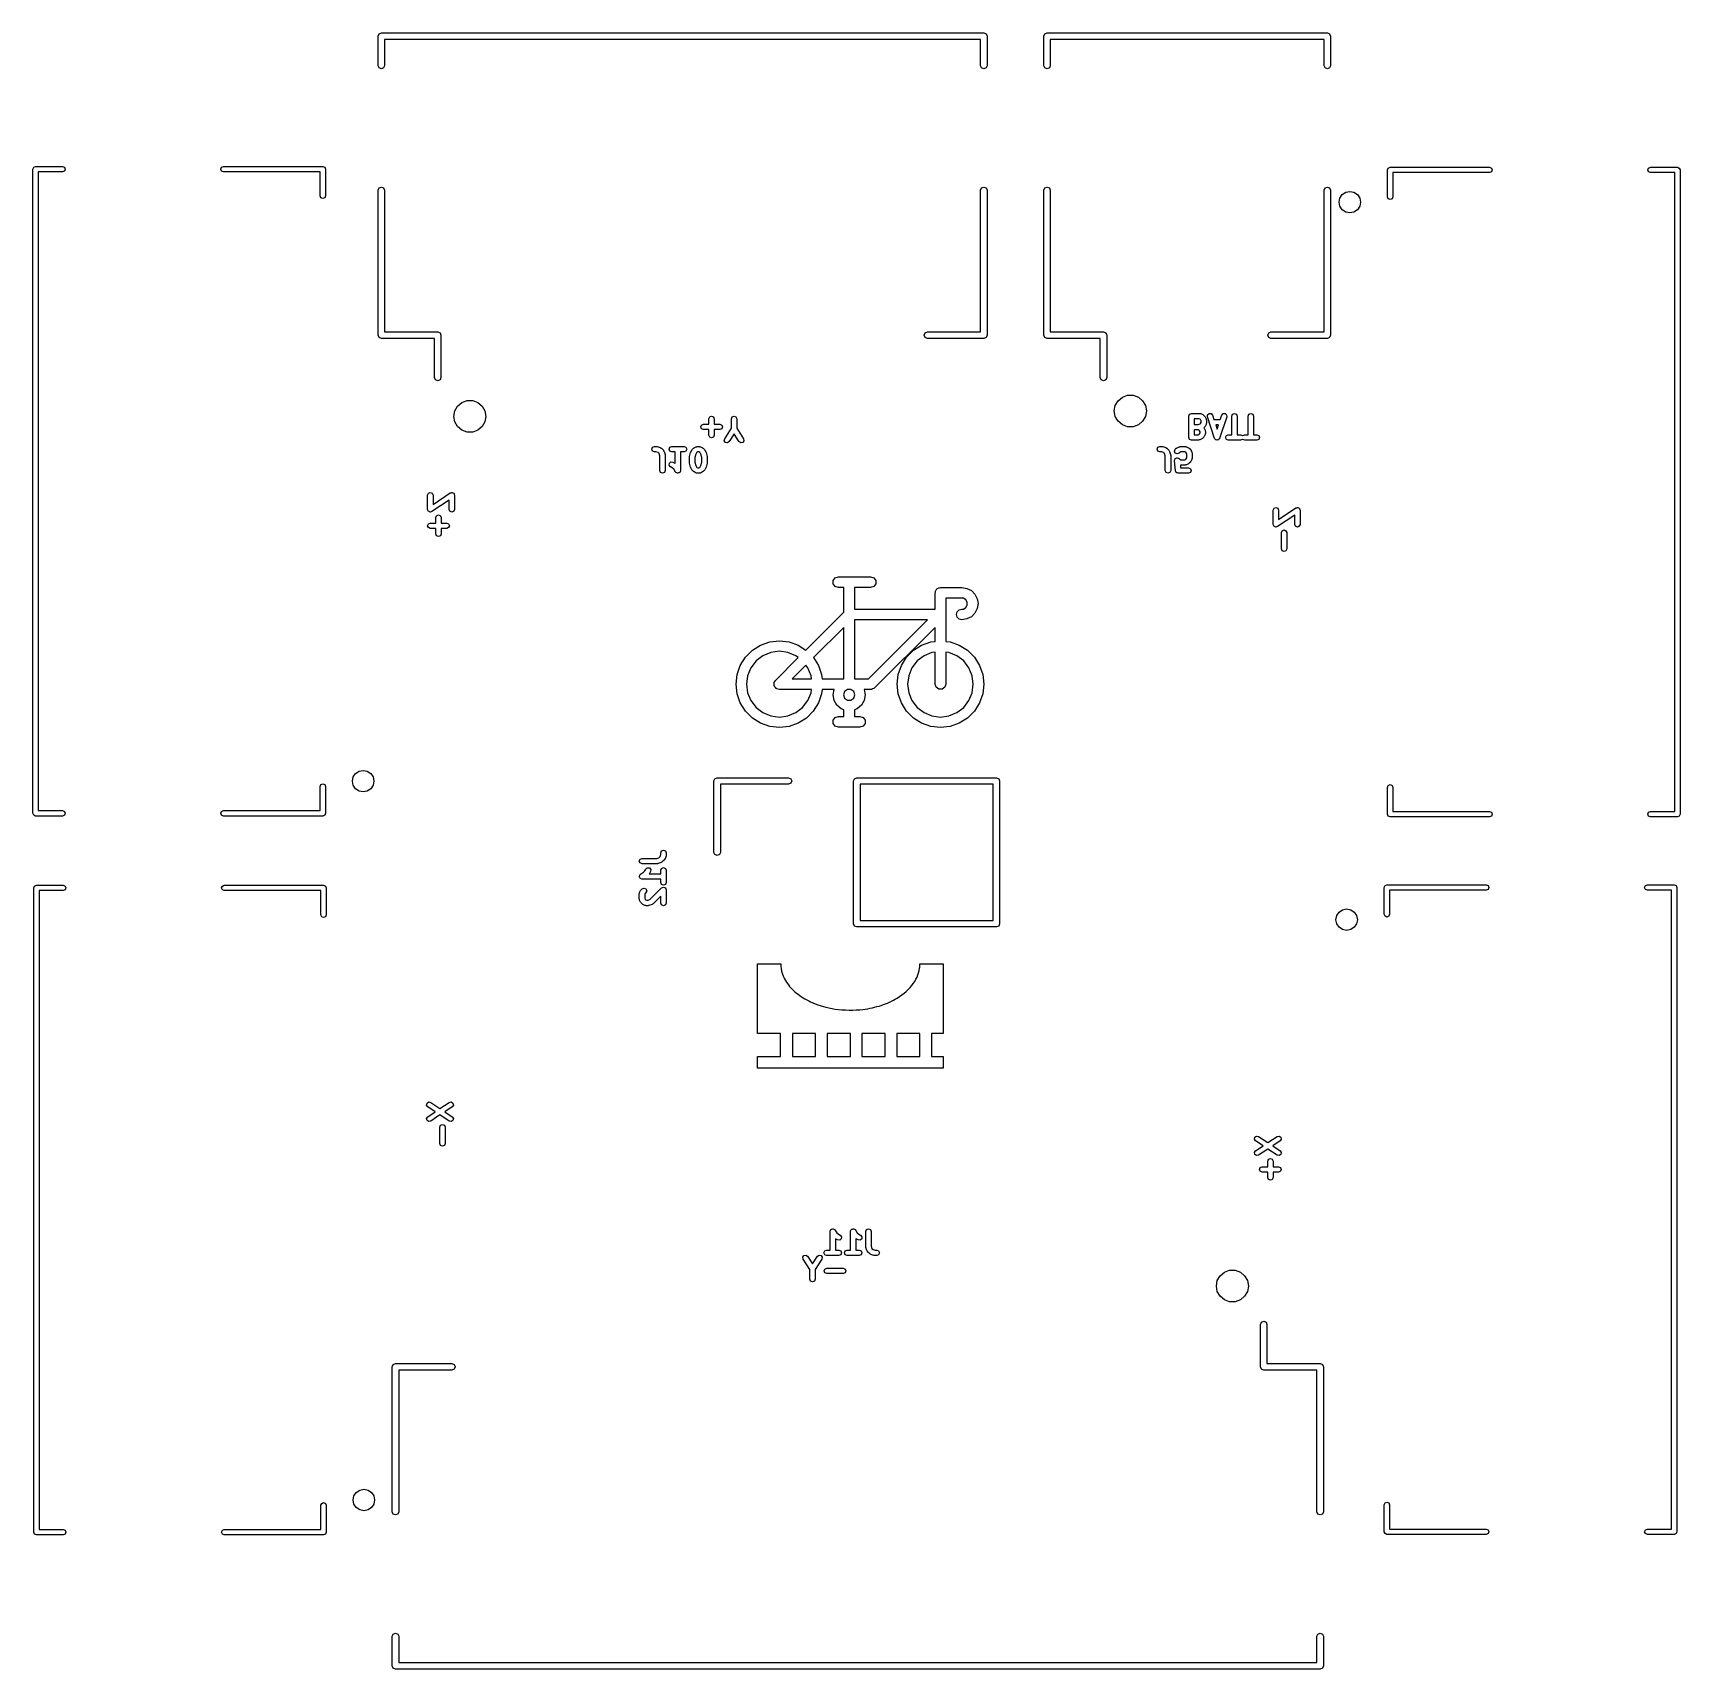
# Model space of a CAD drawing. Extents: x 134.7 to 165.3, y -110.2 to -79.8.
import ezdxf

# ---------------------------------------------------------------- set-up
doc = ezdxf.new("R2010")
doc.units = 0
doc.layers.add('BLACK', color=7, linetype='CONTINUOUS')

msp = doc.modelspace()

# ---------------------------------------------------------------- linework, layer by layer
at = {"layer": 'BLACK', "linetype": 'CONTINUOUS'}
for p, q in [((141.0912, -79.818), (141.108774, -79.775574)), ((141.0912, -80.368), (141.0912, -79.818)), ((141.108774, -79.775574), (141.1512, -79.758)), ((141.1512, -79.758), (152.3712, -79.758)), ((152.3112, -79.878), (141.2112, -79.878)), ((141.2112, -79.878), (141.2112, -80.368)), ((152.3112, -80.368), (152.3112, -79.878)), ((152.3712, -79.758), (152.413626, -79.775574)), ((152.413626, -79.775574), (152.4312, -79.818)), ((152.4312, -79.818), (152.4312, -80.368)), ((153.4892, -79.818), (153.506774, -79.775574)), ((153.4892, -80.368), (153.4892, -79.818)), ((153.506774, -79.775574), (153.5492, -79.758)), ((153.5492, -79.758), (158.7692, -79.758)), ((158.7092, -79.878), (153.6092, -79.878)), ((153.6092, -79.878), (153.6092, -80.368)), ((158.7092, -80.368), (158.7092, -79.878)), ((158.7692, -79.758), (158.811626, -79.775574)), ((158.811626, -79.775574), (158.8292, -79.818)), ((158.8292, -79.818), (158.8292, -80.368)), ((141.108774, -80.410426), (141.0912, -80.368)), ((141.2112, -80.368), (141.193626, -80.410426)), ((152.328774, -80.410426), (152.3112, -80.368)), ((152.4312, -80.368), (152.413626, -80.410426)), ((153.506774, -80.410426), (153.4892, -80.368)), ((153.6092, -80.368), (153.591626, -80.410426)), ((158.726774, -80.410426), (158.7092, -80.368)), ((158.8292, -80.368), (158.811626, -80.410426)), ((141.1512, -80.428), (141.108774, -80.410426)), ((141.193626, -80.410426), (141.1512, -80.428)), ((152.3712, -80.428), (152.328774, -80.410426)), ((152.413626, -80.410426), (152.3712, -80.428)), ((153.5492, -80.428), (153.506774, -80.410426)), ((153.591626, -80.410426), (153.5492, -80.428)), ((158.7692, -80.428), (158.726774, -80.410426)), ((158.811626, -80.410426), (158.7692, -80.428)), ((134.662, -82.2946), (134.676645, -82.259245)), ((134.662, -82.4946), (134.662, -82.2946)), ((134.662, -94.2946), (134.662, -82.4946)), ((134.676645, -82.259245), (134.712, -82.2446)), ((134.712, -82.2446), (135.212, -82.2446)), ((135.212, -82.3446), (134.762, -82.3446)), ((134.762, -82.3446), (134.762, -82.4946)), ((134.762, -82.4946), (134.762, -94.2446)), ((135.212, -82.2446), (135.247355, -82.259245)), ((135.247355, -82.329955), (135.212, -82.3446)), ((135.247355, -82.259245), (135.262, -82.2946)), ((135.262, -82.2946), (135.247355, -82.329955)), ((138.162, -82.2946), (138.176645, -82.259245)), ((138.176645, -82.329955), (138.162, -82.2946)), ((138.176645, -82.259245), (138.212, -82.2446)), ((138.212, -82.3446), (138.176645, -82.329955)), ((138.212, -82.2446), (140.062, -82.2446)), ((140.012, -82.3446), (138.212, -82.3446)), ((140.012, -82.7946), (140.012, -82.3446)), ((140.062, -82.2446), (140.097355, -82.259245)), ((140.097355, -82.259245), (140.112, -82.2946)), ((140.112, -82.2946), (140.112, -82.7946)), ((159.8874, -82.3106), (159.902045, -82.275245)), ((159.8874, -82.8106), (159.8874, -82.3106)), ((159.902045, -82.275245), (159.9374, -82.2606)), ((159.9374, -82.2606), (161.7874, -82.2606)), ((161.7874, -82.3606), (159.9874, -82.3606)), ((159.9874, -82.3606), (159.9874, -82.8106)), ((161.7874, -82.2606), (161.822755, -82.275245)), ((161.822755, -82.345955), (161.7874, -82.3606)), ((161.822755, -82.275245), (161.8374, -82.3106)), ((161.8374, -82.3106), (161.822755, -82.345955)), ((164.7374, -82.3106), (164.752045, -82.275245)), ((164.752045, -82.345955), (164.7374, -82.3106)), ((164.752045, -82.275245), (164.7874, -82.2606)), ((164.7874, -82.3606), (164.752045, -82.345955)), ((164.7874, -82.2606), (165.2874, -82.2606)), ((165.2374, -82.3606), (164.7874, -82.3606)), ((165.2374, -94.1106), (165.2374, -82.3606)), ((165.2874, -82.2606), (165.322755, -82.275245)), ((165.322755, -82.275245), (165.3374, -82.3106)), ((165.3374, -82.3106), (165.3374, -94.1106)), ((140.026645, -82.829955), (140.012, -82.7946)), ((140.112, -82.7946), (140.097355, -82.829955)), ((141.0912, -82.688), (141.108774, -82.645574)), ((141.0912, -85.388), (141.0912, -82.688)), ((141.108774, -82.645574), (141.1512, -82.628)), ((141.1512, -82.628), (141.193626, -82.645574)), ((141.193626, -82.645574), (141.2112, -82.688)), ((141.2112, -82.688), (141.2112, -85.328)), ((152.3112, -82.688), (152.328774, -82.645574)), ((152.3112, -85.328), (152.3112, -82.688)), ((152.328774, -82.645574), (152.3712, -82.628)), ((152.3712, -82.628), (152.413626, -82.645574)), ((152.413626, -82.645574), (152.4312, -82.688)), ((152.4312, -82.688), (152.4312, -85.388)), ((153.4892, -82.688), (153.506774, -82.645574)), ((153.4892, -85.388), (153.4892, -82.688)), ((153.506774, -82.645574), (153.5492, -82.628)), ((153.5492, -82.628), (153.591626, -82.645574)), ((153.591626, -82.645574), (153.6092, -82.688)), ((153.6092, -82.688), (153.6092, -85.328)), ((158.7092, -82.688), (158.726774, -82.645574)), ((158.7092, -85.328), (158.7092, -82.688)), ((158.726774, -82.645574), (158.7692, -82.628)), ((158.7692, -82.628), (158.811626, -82.645574)), ((158.811626, -82.645574), (158.8292, -82.688)), ((158.8292, -82.688), (158.8292, -85.388)), ((159.002624, -82.834063), (159.045979, -82.769179)), ((159.045979, -82.769179), (159.110863, -82.725824)), ((159.110863, -82.725824), (159.1874, -82.7106)), ((159.1874, -82.7106), (159.263937, -82.725824)), ((159.263937, -82.725824), (159.328821, -82.769179)), ((159.328821, -82.769179), (159.372176, -82.834063)), ((159.902045, -82.845955), (159.8874, -82.8106)), ((159.9874, -82.8106), (159.972755, -82.845955)), ((140.062, -82.8446), (140.026645, -82.829955)), ((140.097355, -82.829955), (140.062, -82.8446)), ((158.9874, -82.9106), (159.002624, -82.834063)), ((159.002624, -82.987137), (158.9874, -82.9106)), ((159.045979, -83.052021), (159.002624, -82.987137)), ((159.110863, -83.095376), (159.045979, -83.052021)), ((159.1874, -83.1106), (159.110863, -83.095376)), ((159.263937, -83.095376), (159.1874, -83.1106)), ((159.328821, -83.052021), (159.263937, -83.095376)), ((159.372176, -82.987137), (159.328821, -83.052021)), ((159.372176, -82.834063), (159.3874, -82.9106)), ((159.3874, -82.9106), (159.372176, -82.987137)), ((159.9374, -82.8606), (159.902045, -82.845955)), ((159.972755, -82.845955), (159.9374, -82.8606)), ((141.108774, -85.430426), (141.0912, -85.388)), ((141.1512, -85.448), (141.108774, -85.430426)), ((142.1412, -85.448), (141.1512, -85.448)), ((141.2112, -85.328), (142.2012, -85.328)), ((142.1412, -86.178), (142.1412, -85.448)), ((142.2012, -85.328), (142.243626, -85.345574)), ((142.243626, -85.345574), (142.2612, -85.388)), ((142.2612, -85.388), (142.2612, -86.178)), ((151.2612, -85.388), (151.278774, -85.345574)), ((151.278774, -85.430426), (151.2612, -85.388)), ((151.278774, -85.345574), (151.3212, -85.328)), ((151.3212, -85.448), (151.278774, -85.430426)), ((151.3212, -85.328), (152.3112, -85.328)), ((152.3712, -85.448), (151.3212, -85.448)), ((152.413626, -85.430426), (152.3712, -85.448)), ((152.4312, -85.388), (152.413626, -85.430426)), ((153.506774, -85.430426), (153.4892, -85.388)), ((153.5492, -85.448), (153.506774, -85.430426)), ((154.5392, -85.448), (153.5492, -85.448)), ((153.6092, -85.328), (154.5992, -85.328)), ((154.5392, -86.178), (154.5392, -85.448)), ((154.5992, -85.328), (154.641626, -85.345574)), ((154.641626, -85.345574), (154.6592, -85.388)), ((154.6592, -85.388), (154.6592, -86.178)), ((157.6592, -85.388), (157.676774, -85.345574)), ((157.676774, -85.430426), (157.6592, -85.388)), ((157.676774, -85.345574), (157.7192, -85.328)), ((157.7192, -85.448), (157.676774, -85.430426)), ((157.7192, -85.328), (158.7092, -85.328)), ((158.7692, -85.448), (157.7192, -85.448)), ((158.811626, -85.430426), (158.7692, -85.448)), ((158.8292, -85.388), (158.811626, -85.430426)), ((142.158774, -86.220426), (142.1412, -86.178)), ((142.2612, -86.178), (142.243626, -86.220426)), ((154.556774, -86.220426), (154.5392, -86.178)), ((154.6592, -86.178), (154.641626, -86.220426)), ((142.2012, -86.238), (142.158774, -86.220426)), ((142.243626, -86.220426), (142.2012, -86.238)), ((154.5992, -86.238), (154.556774, -86.220426)), ((154.641626, -86.220426), (154.5992, -86.238)), ((142.501393, -86.9), (142.519401, -86.79787)), ((142.519401, -86.79787), (142.571254, -86.708059)), ((142.571254, -86.708059), (142.650697, -86.641399)), ((142.650697, -86.641399), (142.748147, -86.60593)), ((142.748147, -86.60593), (142.851853, -86.60593)), ((142.851853, -86.60593), (142.949304, -86.641399)), ((142.949304, -86.641399), (143.028746, -86.708059)), ((143.028746, -86.708059), (143.080599, -86.79787)), ((143.080599, -86.79787), (143.098607, -86.9)), ((154.801393, -86.8), (154.819401, -86.69787)), ((154.819401, -86.90213), (154.801393, -86.8)), ((154.819401, -86.69787), (154.871254, -86.608059)), ((154.871254, -86.608059), (154.950697, -86.541399)), ((154.950697, -86.541399), (155.048147, -86.50593)), ((155.048147, -86.50593), (155.151853, -86.50593)), ((155.151853, -86.50593), (155.249304, -86.541399)), ((155.249304, -86.541399), (155.328746, -86.608059)), ((155.328746, -86.608059), (155.380599, -86.69787)), ((155.380599, -86.69787), (155.398607, -86.8)), ((155.398607, -86.8), (155.380599, -86.90213)), ((142.519401, -87.00213), (142.501393, -86.9)), ((142.571254, -87.091941), (142.519401, -87.00213)), ((142.650696, -87.158601), (142.571254, -87.091941)), ((143.028746, -87.091941), (142.949304, -87.158601)), ((143.080599, -87.00213), (143.028746, -87.091941)), ((143.098607, -86.9), (143.080599, -87.00213)), ((147.098591, -87.097133), (147.113236, -87.061778)), ((147.113236, -87.132488), (147.098591, -87.097133)), ((147.113236, -87.061778), (147.148591, -87.047133)), ((147.148591, -87.047133), (147.250972, -87.047133)), ((147.250972, -86.944752), (147.265617, -86.909397)), ((147.250972, -87.047133), (147.250972, -86.944752)), ((147.265617, -86.909397), (147.300972, -86.894752)), ((147.300972, -86.894752), (147.336327, -86.909397)), ((147.336327, -86.909397), (147.350972, -86.944752)), ((147.350972, -86.944752), (147.350972, -87.047133)), ((147.350972, -87.047133), (147.453353, -87.047133)), ((147.453353, -87.047133), (147.488708, -87.061778)), ((147.488708, -87.061778), (147.503353, -87.097133)), ((147.503353, -87.097133), (147.488708, -87.132488)), ((147.670019, -86.944752), (147.684664, -86.909397)), ((147.670019, -87.120667), (147.670019, -86.944752)), ((147.684664, -86.909397), (147.720019, -86.894752)), ((147.720019, -86.894752), (147.755374, -86.909397)), ((147.755374, -86.909397), (147.770019, -86.944752)), ((147.770019, -86.944752), (147.770019, -87.120667)), ((154.871254, -86.991941), (154.819401, -86.90213)), ((154.950696, -87.058601), (154.871254, -86.991941)), ((155.048147, -87.09407), (154.950696, -87.058601)), ((155.151853, -87.09407), (155.048147, -87.09407)), ((155.249304, -87.058601), (155.151853, -87.09407)), ((155.328746, -86.991941), (155.249304, -87.058601)), ((155.380599, -86.90213), (155.328746, -86.991941)), ((156.188648, -86.893952), (156.203293, -86.858597)), ((156.188648, -87.293952), (156.188648, -86.893952)), ((156.203293, -86.858597), (156.238648, -86.843952)), ((156.238648, -86.843952), (156.391029, -86.843952)), ((156.379226, -86.943952), (156.288648, -86.943952)), ((156.288648, -86.943952), (156.288648, -87.053476)), ((156.288648, -87.053476), (156.363867, -87.053476)), ((156.363867, -87.053476), (156.402115, -87.040726)), ((156.399506, -86.954092), (156.379226, -86.943952)), ((156.391029, -86.843952), (156.401781, -86.848405)), ((156.407078, -86.961665), (156.399506, -86.954092)), ((156.401781, -86.848405), (156.41339, -86.849231)), ((156.402115, -87.040726), (156.407077, -87.035763)), ((156.407077, -87.035763), (156.417219, -87.015481)), ((156.417219, -86.981945), (156.407078, -86.961665)), ((156.41339, -86.849231), (156.451485, -86.868279)), ((156.417219, -87.015481), (156.417219, -86.981945)), ((156.451485, -86.868279), (156.456876, -86.874495)), ((156.456876, -86.874495), (156.464479, -86.877645)), ((156.464479, -86.877645), (156.483527, -86.896692)), ((156.483527, -87.100735), (156.469136, -87.115125)), ((156.469136, -87.115125), (156.473846, -87.119211)), ((156.483527, -86.896692), (156.486676, -86.904295)), ((156.486675, -87.093132), (156.483527, -87.100735)), ((156.492892, -87.087741), (156.486675, -87.093132)), ((156.486676, -86.904295), (156.492892, -86.909686)), ((156.492892, -86.909686), (156.51194, -86.947781)), ((156.51194, -87.049646), (156.492892, -87.087741)), ((156.51194, -86.947781), (156.512765, -86.959389)), ((156.512765, -87.038037), (156.51194, -87.049646)), ((156.512765, -86.959389), (156.517219, -86.970142)), ((156.517219, -87.027285), (156.512765, -87.038037)), ((156.517219, -86.970142), (156.517219, -87.027285)), ((156.534071, -86.909763), (156.536784, -86.871592)), ((156.667404, -87.309763), (156.534071, -86.909763)), ((156.536784, -86.871592), (156.565694, -86.846518)), ((156.565694, -86.846518), (156.603865, -86.849231)), ((156.603865, -86.849231), (156.628939, -86.878141)), ((156.628939, -86.878141), (156.655638, -86.958238)), ((156.655638, -86.958238), (156.774038, -86.958238)), ((156.740705, -87.058238), (156.688971, -87.058238)), ((156.688971, -87.058238), (156.714838, -87.135838)), ((156.714838, -87.135838), (156.740705, -87.058238)), ((156.895605, -86.909763), (156.762272, -87.309763)), ((156.774038, -86.958238), (156.800737, -86.878141)), ((156.800737, -86.878141), (156.825811, -86.849231)), ((156.825811, -86.849231), (156.863982, -86.846518)), ((156.863982, -86.846518), (156.892892, -86.871591)), ((156.892892, -86.871591), (156.895605, -86.909763)), ((156.988647, -86.893952), (157.003292, -86.858597)), ((156.988647, -87.243952), (156.988647, -86.893952)), ((157.003292, -86.858597), (157.038647, -86.843952)), ((157.038647, -86.843952), (157.074002, -86.858597)), ((157.074002, -86.858597), (157.088647, -86.893952)), ((157.088647, -86.893952), (157.088647, -87.243952)), ((157.293409, -86.893952), (157.308054, -86.858597)), ((157.293409, -87.243952), (157.293409, -86.893952)), ((157.308054, -86.858597), (157.343409, -86.843952)), ((157.343409, -86.843952), (157.378764, -86.858597)), ((157.378764, -86.858597), (157.393409, -86.893952)), ((157.393409, -86.893952), (157.393409, -87.243952)), ((142.748147, -87.19407), (142.650696, -87.158601)), ((142.851853, -87.19407), (142.748147, -87.19407)), ((142.949304, -87.158601), (142.851853, -87.19407)), ((147.148591, -87.147133), (147.113236, -87.132488)), ((147.250972, -87.147133), (147.148591, -87.147133)), ((147.250972, -87.249514), (147.250972, -87.147133)), ((147.265617, -87.284869), (147.250972, -87.249514)), ((147.300972, -87.299514), (147.265617, -87.284869)), ((147.336327, -87.284869), (147.300972, -87.299514)), ((147.350972, -87.249514), (147.336327, -87.284869)), ((147.453353, -87.147133), (147.350972, -87.147133)), ((147.350972, -87.147133), (147.350972, -87.249514)), ((147.488708, -87.132488), (147.453353, -87.147133)), ((147.537877, -87.355598), (147.544503, -87.317908)), ((147.559842, -87.386935), (147.537877, -87.355598)), ((147.544503, -87.317908), (147.670019, -87.120667)), ((147.597532, -87.393561), (147.559842, -87.386935)), ((147.628869, -87.371596), (147.597532, -87.393561)), ((147.720018, -87.228359), (147.628869, -87.371596)), ((147.811169, -87.371596), (147.720018, -87.228359)), ((147.770019, -87.120667), (147.895535, -87.317909)), ((147.842506, -87.393561), (147.811169, -87.371596)), ((147.880196, -87.386935), (147.842506, -87.393561)), ((147.902161, -87.355599), (147.880196, -87.386935)), ((147.895535, -87.317909), (147.902161, -87.355599)), ((156.203293, -87.329307), (156.188648, -87.293952)), ((156.238648, -87.343952), (156.203293, -87.329307)), ((156.371981, -87.343952), (156.238648, -87.343952)), ((156.360178, -87.153476), (156.288648, -87.153476)), ((156.288648, -87.153476), (156.288648, -87.243952)), ((156.288648, -87.243952), (156.360178, -87.243952)), ((156.380458, -87.163615), (156.360178, -87.153476)), ((156.360178, -87.243952), (156.380458, -87.233811)), ((156.382733, -87.339498), (156.371981, -87.343952)), ((156.388029, -87.171186), (156.380458, -87.163615)), ((156.380458, -87.233811), (156.38803, -87.226239)), ((156.394342, -87.338673), (156.382733, -87.339498)), ((156.398171, -87.191469), (156.388029, -87.171186)), ((156.38803, -87.226239), (156.398171, -87.205957)), ((156.432437, -87.319625), (156.394342, -87.338673)), ((156.398171, -87.205957), (156.398171, -87.191469)), ((156.437828, -87.313408), (156.432437, -87.319625)), ((156.44543, -87.31026), (156.437828, -87.313408)), ((156.464478, -87.291213), (156.44543, -87.31026)), ((156.467627, -87.28361), (156.464478, -87.291213)), ((156.473846, -87.278217), (156.467627, -87.28361)), ((156.473846, -87.119211), (156.492892, -87.157306)), ((156.492893, -87.240121), (156.473846, -87.278217)), ((156.492892, -87.157306), (156.493716, -87.168912)), ((156.493717, -87.228512), (156.492893, -87.240121)), ((156.493716, -87.168912), (156.498171, -87.179666)), ((156.498171, -87.217761), (156.493717, -87.228512)), ((156.498171, -87.179666), (156.498171, -87.217761)), ((156.669852, -87.312585), (156.667404, -87.309763)), ((156.670117, -87.316312), (156.669852, -87.312585)), ((156.682091, -87.326698), (156.670117, -87.316312)), ((156.692478, -87.338673), (156.682091, -87.326698)), ((156.696204, -87.338937), (156.692478, -87.338673)), ((156.699027, -87.341386), (156.696204, -87.338937)), ((156.714838, -87.340262), (156.699027, -87.341386)), ((156.730649, -87.341386), (156.714838, -87.340262)), ((156.733471, -87.338937), (156.730649, -87.341386)), ((156.737198, -87.338673), (156.733471, -87.338937)), ((156.747581, -87.3267), (156.737198, -87.338673)), ((156.759559, -87.316313), (156.747581, -87.3267)), ((156.759823, -87.312585), (156.759559, -87.316313)), ((156.762272, -87.309763), (156.759823, -87.312585)), ((156.874362, -87.293952), (156.889007, -87.258597)), ((156.889007, -87.329307), (156.874362, -87.293952)), ((156.889007, -87.258597), (156.924362, -87.243952)), ((156.924362, -87.343952), (156.889007, -87.329307)), ((156.924362, -87.243952), (156.988647, -87.243952)), ((157.038647, -87.343952), (156.924362, -87.343952)), ((157.152933, -87.343952), (157.038647, -87.343952)), ((157.088647, -87.243952), (157.152933, -87.243952)), ((157.152933, -87.243952), (157.188288, -87.258597)), ((157.188288, -87.329307), (157.152933, -87.343952)), ((157.188288, -87.258597), (157.191028, -87.265212)), ((157.191028, -87.322691), (157.188288, -87.329307)), ((157.191028, -87.265212), (157.193769, -87.258597)), ((157.193769, -87.329307), (157.191028, -87.322691)), ((157.193769, -87.258597), (157.229124, -87.243952)), ((157.229124, -87.343952), (157.193769, -87.329307)), ((157.229124, -87.243952), (157.293409, -87.243952)), ((157.343409, -87.343952), (157.229124, -87.343952)), ((157.457695, -87.343952), (157.343409, -87.343952)), ((157.393409, -87.243952), (157.457695, -87.243952)), ((157.457695, -87.243952), (157.49305, -87.258597)), ((157.49305, -87.329307), (157.457695, -87.343952)), ((157.49305, -87.258597), (157.507695, -87.293952)), ((157.507695, -87.293952), (157.49305, -87.329307)), ((146.185009, -87.510752), (146.199654, -87.475397)), ((146.199654, -87.546107), (146.185009, -87.510752)), ((146.199654, -87.475397), (146.235009, -87.460752)), ((146.235009, -87.560752), (146.199654, -87.546107)), ((146.235009, -87.460752), (146.273105, -87.460752)), ((146.264991, -87.560752), (146.235009, -87.560752)), ((146.303237, -87.573501), (146.264991, -87.560752)), ((146.273105, -87.460752), (146.280708, -87.463901)), ((146.280708, -87.463901), (146.288917, -87.463318)), ((146.288917, -87.463318), (146.346059, -87.482366)), ((146.324641, -87.594905), (146.303237, -87.573501)), ((146.33739, -87.63315), (146.324641, -87.594905)), ((146.33739, -87.910752), (146.33739, -87.63315)), ((146.346059, -87.482366), (146.354849, -87.48999)), ((146.354849, -87.48999), (146.365602, -87.494444)), ((146.365602, -87.494444), (146.403698, -87.532539)), ((146.403698, -87.532539), (146.408151, -87.543291)), ((146.408151, -87.543291), (146.415777, -87.552084)), ((146.415777, -87.552084), (146.434824, -87.609227)), ((146.434824, -87.609227), (146.43424, -87.617435)), ((146.43424, -87.617435), (146.43739, -87.625038)), ((146.43739, -87.625038), (146.43739, -87.910752)), ((146.508819, -87.510752), (146.523464, -87.475397)), ((146.523464, -87.546107), (146.508819, -87.510752)), ((146.523464, -87.475397), (146.558819, -87.460752)), ((146.558819, -87.560752), (146.523464, -87.546107)), ((146.558819, -87.460752), (146.78739, -87.460752)), ((146.623105, -87.560752), (146.558819, -87.560752)), ((146.623105, -87.775209), (146.623105, -87.560752)), ((146.78739, -87.560752), (146.723105, -87.560752)), ((146.723105, -87.560752), (146.723105, -87.910752)), ((146.78739, -87.460752), (146.822745, -87.475397)), ((146.822745, -87.546107), (146.78739, -87.560752)), ((146.822745, -87.475397), (146.83739, -87.510752)), ((146.83739, -87.510752), (146.822745, -87.546107)), ((146.889771, -87.663133), (146.892197, -87.657276)), ((146.889771, -87.758371), (146.889771, -87.663133)), ((146.891264, -87.651006), (146.910312, -87.574815)), ((146.892197, -87.657276), (146.891264, -87.651006)), ((146.910312, -87.574815), (146.913694, -87.57025)), ((146.913694, -87.57025), (146.914097, -87.564582)), ((146.914097, -87.564582), (146.933144, -87.526487)), ((146.933144, -87.526487), (146.939362, -87.521093)), ((146.939362, -87.521093), (146.942512, -87.513491)), ((146.942512, -87.513491), (146.961559, -87.494444)), ((146.961559, -87.494444), (146.969161, -87.491295)), ((146.969161, -87.491295), (146.974553, -87.485079)), ((146.974553, -87.485079), (147.012648, -87.466031)), ((147.005994, -87.604394), (146.989771, -87.669288)), ((146.989771, -87.669288), (146.989771, -87.752215)), ((147.018958, -87.578465), (147.005994, -87.604394)), ((147.012648, -87.466031), (147.024256, -87.465205)), ((147.02653, -87.570893), (147.018958, -87.578465)), ((147.024256, -87.465205), (147.035009, -87.460752)), ((147.046812, -87.560752), (147.02653, -87.570893)), ((147.035009, -87.460752), (147.073104, -87.460752)), ((147.061301, -87.560752), (147.046812, -87.560752)), ((147.081583, -87.570893), (147.061301, -87.560752)), ((147.073104, -87.460752), (147.083856, -87.465205)), ((147.089154, -87.578465), (147.081583, -87.570893)), ((147.083856, -87.465205), (147.095465, -87.466031)), ((147.102119, -87.604393), (147.089154, -87.578465)), ((147.095465, -87.466031), (147.133561, -87.485079)), ((147.118342, -87.669287), (147.102119, -87.604393)), ((147.118342, -87.752216), (147.118342, -87.669287)), ((147.133561, -87.485079), (147.138952, -87.491295)), ((147.138952, -87.491295), (147.146555, -87.494445)), ((147.146555, -87.494445), (147.165603, -87.513492)), ((147.165603, -87.513492), (147.168752, -87.521095)), ((147.168752, -87.521095), (147.174968, -87.526486)), ((147.174968, -87.526486), (147.194016, -87.564581)), ((147.194016, -87.564581), (147.194418, -87.570249)), ((147.194418, -87.570249), (147.197802, -87.574816)), ((147.197802, -87.574816), (147.216849, -87.651007)), ((147.216849, -87.651007), (147.215915, -87.657276)), ((147.215915, -87.657276), (147.218342, -87.663133)), ((147.218342, -87.663133), (147.218342, -87.758371)), ((155.598485, -87.510752), (155.61313, -87.475397)), ((155.61313, -87.546107), (155.598485, -87.510752)), ((155.61313, -87.475397), (155.648485, -87.460752)), ((155.648485, -87.560752), (155.61313, -87.546107)), ((155.648485, -87.460752), (155.686581, -87.460752)), ((155.678467, -87.560752), (155.648485, -87.560752)), ((155.716713, -87.573501), (155.678467, -87.560752)), ((155.686581, -87.460752), (155.694184, -87.463901)), ((155.694184, -87.463901), (155.702393, -87.463318)), ((155.702393, -87.463318), (155.759535, -87.482366)), ((155.738117, -87.594905), (155.716713, -87.573501)), ((155.750866, -87.63315), (155.738117, -87.594905)), ((155.750866, -87.910752), (155.750866, -87.63315)), ((155.759535, -87.482366), (155.768325, -87.48999)), ((155.768325, -87.48999), (155.779078, -87.494444)), ((155.779078, -87.494444), (155.817174, -87.532539)), ((155.817174, -87.532539), (155.821627, -87.543291)), ((155.821627, -87.543291), (155.829253, -87.552084)), ((155.829253, -87.552084), (155.8483, -87.609227)), ((155.8483, -87.609227), (155.847716, -87.617435)), ((155.847716, -87.617435), (155.850866, -87.625038)), ((155.850866, -87.625038), (155.850866, -87.910752)), ((155.922295, -87.548846), (155.936941, -87.513491)), ((155.936939, -87.584201), (155.922295, -87.548846)), ((155.922295, -87.720277), (155.928734, -87.70473)), ((155.923306, -87.722719), (155.922295, -87.720277)), ((155.922543, -87.725251), (155.923306, -87.722719)), ((155.941591, -87.915727), (155.922543, -87.725251)), ((155.928734, -87.70473), (155.933597, -87.688614)), ((155.933597, -87.688614), (155.935927, -87.687363)), ((155.935927, -87.687363), (155.936939, -87.684922)), ((155.972294, -87.598847), (155.936939, -87.584201)), ((155.936939, -87.684922), (155.952484, -87.678482)), ((155.936941, -87.513491), (155.955988, -87.494444)), ((155.952484, -87.678482), (155.96732, -87.670524)), ((155.955988, -87.494444), (155.96359, -87.491295)), ((155.96359, -87.491295), (155.968982, -87.485079)), ((155.96732, -87.670524), (155.969851, -87.671287)), ((155.968982, -87.485079), (156.007077, -87.466031)), ((155.969851, -87.671287), (155.972294, -87.670276)), ((156.007649, -87.584203), (155.972294, -87.598847)), ((155.972294, -87.670276), (155.98784, -87.676715)), ((155.98784, -87.676715), (156.003957, -87.681578)), ((156.003957, -87.681578), (156.005207, -87.683908)), ((156.005207, -87.683908), (156.007649, -87.68492)), ((156.007077, -87.466031), (156.018685, -87.465205)), ((156.020959, -87.570893), (156.007649, -87.584203)), ((156.007649, -87.68492), (156.020959, -87.698229)), ((156.018685, -87.465205), (156.029438, -87.460752)), ((156.041241, -87.560752), (156.020959, -87.570893)), ((156.020959, -87.698229), (156.041241, -87.708371)), ((156.029438, -87.460752), (156.124676, -87.460752)), ((156.112873, -87.560752), (156.041241, -87.560752)), ((156.041241, -87.708371), (156.112873, -87.708371)), ((156.133153, -87.570892), (156.112873, -87.560752)), ((156.112873, -87.708371), (156.133153, -87.69823)), ((156.124676, -87.460752), (156.135428, -87.465205)), ((156.140725, -87.578464), (156.133153, -87.570892)), ((156.133153, -87.69823), (156.140725, -87.690658)), ((156.135428, -87.465205), (156.147037, -87.466031)), ((156.150866, -87.598745), (156.140725, -87.578464)), ((156.140725, -87.690658), (156.150866, -87.670376)), ((156.147037, -87.466031), (156.185132, -87.485079)), ((156.150866, -87.670376), (156.150866, -87.598745)), ((156.185132, -87.485079), (156.190523, -87.491295)), ((156.190523, -87.491295), (156.198125, -87.494444)), ((156.198125, -87.494444), (156.217173, -87.513491)), ((156.217173, -87.513491), (156.220322, -87.521093)), ((156.220322, -87.521093), (156.226541, -87.526487)), ((156.226541, -87.526487), (156.245587, -87.564582)), ((156.245588, -87.70454), (156.226541, -87.742636)), ((156.245587, -87.564582), (156.246411, -87.576188)), ((156.246412, -87.692931), (156.245588, -87.70454)), ((156.246411, -87.576188), (156.250866, -87.586942)), ((156.250866, -87.68218), (156.246412, -87.692931)), ((156.250866, -87.586942), (156.250866, -87.68218)), ((146.352035, -87.946107), (146.33739, -87.910752)), ((146.38739, -87.960752), (146.352035, -87.946107)), ((146.422745, -87.946107), (146.38739, -87.960752)), ((146.43739, -87.910752), (146.422745, -87.946107)), ((146.511385, -87.812277), (146.514098, -87.774105)), ((146.536458, -87.841187), (146.511385, -87.812277)), ((146.514098, -87.774105), (146.543008, -87.749032)), ((146.567296, -87.856606), (146.536458, -87.841187)), ((146.543008, -87.749032), (146.58118, -87.751745)), ((146.596154, -87.885465), (146.567296, -87.856606)), ((146.58118, -87.751745), (146.619275, -87.770793)), ((146.631503, -87.938488), (146.596154, -87.885465)), ((146.619275, -87.770793), (146.623105, -87.775209)), ((146.63578, -87.941352), (146.631503, -87.938488)), ((146.63775, -87.946107), (146.63578, -87.941352)), ((146.6512, -87.951678), (146.63775, -87.946107)), ((146.6633, -87.959781), (146.6512, -87.951678)), ((146.668349, -87.958782), (146.6633, -87.959781)), ((146.673105, -87.960752), (146.668349, -87.958782)), ((146.686553, -87.955181), (146.673105, -87.960752)), ((146.700841, -87.952355), (146.686553, -87.955181)), ((146.703706, -87.948076), (146.700841, -87.952355)), ((146.70846, -87.946107), (146.703706, -87.948076)), ((146.71403, -87.932658), (146.70846, -87.946107)), ((146.722134, -87.920558), (146.71403, -87.932658)), ((146.723105, -87.910752), (146.721134, -87.915508)), ((146.721134, -87.915508), (146.722134, -87.920558)), ((146.892197, -87.764227), (146.889771, -87.758371)), ((146.891264, -87.770498), (146.892197, -87.764227)), ((146.910312, -87.846688), (146.891264, -87.770498)), ((146.913694, -87.851252), (146.910312, -87.846688)), ((146.914097, -87.856921), (146.913694, -87.851252)), ((146.933144, -87.895017), (146.914097, -87.856921)), ((146.939362, -87.90041), (146.933144, -87.895017)), ((146.942512, -87.908013), (146.939362, -87.90041)), ((146.961559, -87.92706), (146.942512, -87.908013)), ((146.969161, -87.930208), (146.961559, -87.92706)), ((146.974553, -87.936425), (146.969161, -87.930208)), ((147.012648, -87.955473), (146.974553, -87.936425)), ((146.989771, -87.752215), (147.005994, -87.817108)), ((147.005994, -87.817108), (147.01896, -87.84304)), ((147.024256, -87.956298), (147.012648, -87.955473)), ((147.01896, -87.84304), (147.02653, -87.85061)), ((147.035009, -87.960752), (147.024256, -87.956298)), ((147.02653, -87.85061), (147.046812, -87.860752)), ((147.073104, -87.960752), (147.035009, -87.960752)), ((147.046812, -87.860752), (147.061301, -87.860752)), ((147.061301, -87.860752), (147.081583, -87.85061)), ((147.083856, -87.956298), (147.073104, -87.960752)), ((147.081583, -87.85061), (147.089154, -87.843038)), ((147.095465, -87.955473), (147.083856, -87.956298)), ((147.089154, -87.843038), (147.102119, -87.817109)), ((147.133561, -87.936425), (147.095465, -87.955473)), ((147.102119, -87.817109), (147.118342, -87.752216)), ((147.138952, -87.930208), (147.133561, -87.936425)), ((147.146555, -87.927059), (147.138952, -87.930208)), ((147.165603, -87.908012), (147.146555, -87.927059)), ((147.168752, -87.900408), (147.165603, -87.908012)), ((147.174968, -87.895018), (147.168752, -87.900408)), ((147.194017, -87.856921), (147.174968, -87.895018)), ((147.194419, -87.851251), (147.194017, -87.856921)), ((147.197802, -87.846687), (147.194419, -87.851251)), ((147.216849, -87.770497), (147.197802, -87.846687)), ((147.218342, -87.758371), (147.215915, -87.764227)), ((147.215915, -87.764227), (147.216849, -87.770497)), ((155.765511, -87.946107), (155.750866, -87.910752)), ((155.800866, -87.960752), (155.765511, -87.946107)), ((155.836221, -87.946107), (155.800866, -87.960752)), ((155.850866, -87.910752), (155.836221, -87.946107)), ((155.949548, -87.930561), (155.941591, -87.915727)), ((155.955988, -87.946107), (155.949548, -87.930561)), ((155.95843, -87.947118), (155.955988, -87.946107)), ((155.959681, -87.94945), (155.95843, -87.947118)), ((155.975797, -87.954312), (155.959681, -87.94945)), ((155.991343, -87.960752), (155.975797, -87.954312)), ((156.181819, -87.960752), (155.991343, -87.960752)), ((156.124676, -87.808371), (156.031354, -87.808371)), ((156.031354, -87.808371), (156.036592, -87.860752)), ((156.036592, -87.860752), (156.181819, -87.860752)), ((156.135428, -87.803917), (156.124676, -87.808371)), ((156.147037, -87.803092), (156.135428, -87.803917)), ((156.185132, -87.784044), (156.147037, -87.803092)), ((156.181819, -87.860752), (156.217174, -87.875397)), ((156.217174, -87.946107), (156.181819, -87.960752)), ((156.190523, -87.777827), (156.185132, -87.784044)), ((156.198125, -87.774679), (156.190523, -87.777827)), ((156.217173, -87.755632), (156.198125, -87.774679)), ((156.220322, -87.748029), (156.217173, -87.755632)), ((156.217174, -87.875397), (156.231819, -87.910752)), ((156.231819, -87.910752), (156.217174, -87.946107)), ((156.226541, -87.742636), (156.220322, -87.748029)), ((142.012752, -88.366647), (142.027397, -88.331292)), ((142.027397, -88.331292), (142.062752, -88.316647)), ((142.062752, -88.316647), (142.098107, -88.331292)), ((142.098107, -88.331292), (142.112752, -88.366647)), ((142.112752, -88.539888), (142.435017, -88.325045)), ((142.435017, -88.325045), (142.449298, -88.322219)), ((142.449298, -88.322219), (142.462752, -88.316647)), ((142.462752, -88.316647), (142.467509, -88.318617)), ((142.467509, -88.318617), (142.472557, -88.317619)), ((142.472557, -88.317619), (142.484652, -88.325718)), ((142.484652, -88.325718), (142.498107, -88.331292)), ((142.498107, -88.331292), (142.500077, -88.336047)), ((142.500077, -88.336047), (142.504354, -88.338912)), ((142.504354, -88.338912), (142.507178, -88.353192)), ((142.012752, -88.633314), (142.012752, -88.366647)), ((142.018324, -88.646766), (142.012752, -88.633314)), ((142.02115, -88.661049), (142.018324, -88.646766)), ((142.412752, -88.460073), (142.090487, -88.674916)), ((142.112752, -88.366647), (142.112752, -88.539888)), ((142.412752, -88.633314), (142.412752, -88.460073)), ((142.427397, -88.668669), (142.412752, -88.633314)), ((142.512752, -88.633314), (142.498107, -88.668669)), ((142.507178, -88.353192), (142.512752, -88.366647)), ((142.512752, -88.366647), (142.512752, -88.633314)), ((157.760752, -88.646047), (157.775397, -88.610692)), ((157.760752, -88.912714), (157.760752, -88.646047)), ((157.775397, -88.610692), (157.810752, -88.596047)), ((157.810752, -88.596047), (157.846107, -88.610692)), ((157.846107, -88.610692), (157.860752, -88.646047)), ((157.860752, -88.819288), (158.183017, -88.604445)), ((157.860752, -88.646047), (157.860752, -88.819288)), ((158.183017, -88.604445), (158.197298, -88.601619)), ((158.197298, -88.601619), (158.210752, -88.596047)), ((158.210752, -88.596047), (158.215509, -88.598017)), ((158.215509, -88.598017), (158.220557, -88.597019)), ((158.220557, -88.597019), (158.232652, -88.605118)), ((158.232652, -88.605118), (158.246107, -88.610692)), ((158.246107, -88.610692), (158.248077, -88.615447)), ((158.248077, -88.615447), (158.252354, -88.618312)), ((158.252354, -88.618312), (158.255178, -88.632592)), ((158.255178, -88.632592), (158.260752, -88.646047)), ((158.260752, -88.646047), (158.260752, -88.912714)), ((142.012752, -88.938075), (142.027397, -88.90272)), ((142.027397, -88.97343), (142.012752, -88.938075)), ((142.025427, -88.663913), (142.02115, -88.661049)), ((142.027397, -88.668669), (142.025427, -88.663913)), ((142.040847, -88.67424), (142.027397, -88.668669)), ((142.027397, -88.90272), (142.062752, -88.888075)), ((142.052946, -88.682343), (142.040847, -88.67424)), ((142.057995, -88.681343), (142.052946, -88.682343)), ((142.062752, -88.683314), (142.057995, -88.681343)), ((142.076204, -88.677741), (142.062752, -88.683314)), ((142.062752, -88.888075), (142.165133, -88.888075)), ((142.090487, -88.674916), (142.076204, -88.677741)), ((142.165133, -88.785695), (142.179778, -88.75034)), ((142.165133, -88.888075), (142.165133, -88.785695)), ((142.179778, -88.75034), (142.215133, -88.735695)), ((142.215133, -88.735695), (142.250488, -88.75034)), ((142.250488, -88.75034), (142.265133, -88.785695)), ((142.265133, -88.785695), (142.265133, -88.888075)), ((142.265133, -88.888075), (142.367514, -88.888075)), ((142.367514, -88.888075), (142.402869, -88.90272)), ((142.402869, -88.90272), (142.417514, -88.938075)), ((142.417514, -88.938075), (142.402869, -88.97343)), ((142.462752, -88.683314), (142.427397, -88.668669)), ((142.498107, -88.668669), (142.462752, -88.683314)), ((157.766324, -88.926166), (157.760752, -88.912714)), ((157.76915, -88.940449), (157.766324, -88.926166)), ((157.773427, -88.943313), (157.76915, -88.940449)), ((157.775397, -88.948069), (157.773427, -88.943313)), ((157.788847, -88.95364), (157.775397, -88.948069)), ((157.800946, -88.961743), (157.788847, -88.95364)), ((157.824204, -88.957141), (157.810752, -88.962714)), ((157.838487, -88.954316), (157.824204, -88.957141)), ((158.160752, -88.739473), (157.838487, -88.954316)), ((158.160752, -88.912714), (158.160752, -88.739473)), ((158.175397, -88.948069), (158.160752, -88.912714)), ((158.210752, -88.962714), (158.175397, -88.948069)), ((158.246107, -88.948069), (158.210752, -88.962714)), ((158.260752, -88.912714), (158.246107, -88.948069)), ((142.062752, -88.988075), (142.027397, -88.97343)), ((142.165133, -88.988075), (142.062752, -88.988075)), ((142.165133, -89.090456), (142.165133, -88.988075)), ((142.179778, -89.125811), (142.165133, -89.090456)), ((142.215133, -89.140456), (142.179778, -89.125811)), ((142.250488, -89.125811), (142.215133, -89.140456)), ((142.265133, -89.090456), (142.250488, -89.125811)), ((142.367514, -88.988075), (142.265133, -88.988075)), ((142.265133, -88.988075), (142.265133, -89.090456)), ((142.402869, -88.97343), (142.367514, -88.988075)), ((157.805995, -88.960743), (157.800946, -88.961743)), ((157.810752, -88.962714), (157.805995, -88.960743)), ((157.913133, -89.065095), (157.927778, -89.02974)), ((157.913133, -89.369856), (157.913133, -89.065095)), ((157.927778, -89.02974), (157.963133, -89.015095)), ((157.963133, -89.015095), (157.998488, -89.02974)), ((157.998488, -89.02974), (158.013133, -89.065095)), ((158.013133, -89.065095), (158.013133, -89.369856)), ((157.927778, -89.405211), (157.913133, -89.369856)), ((157.963133, -89.419856), (157.927778, -89.405211)), ((157.998488, -89.405211), (157.963133, -89.419856)), ((158.013133, -89.369856), (157.998488, -89.405211)), ((149.568094, -89.958098), (149.604421, -89.908098)), ((149.568094, -90.019902), (149.568094, -89.958098)), ((149.604421, -90.069902), (149.568094, -90.019902)), ((149.604421, -89.908098), (149.6632, -89.889)), ((149.6632, -90.089), (149.604421, -90.069902)), ((149.6632, -89.889), (150.2632, -89.889)), ((149.7632, -90.089), (149.6632, -90.089)), ((149.7632, -90.547578), (149.7632, -90.089)), ((150.2632, -90.089), (149.9632, -90.089)), ((149.9632, -90.089), (149.9632, -90.489)), ((150.2632, -89.889), (150.321979, -89.908098)), ((150.321979, -90.069902), (150.2632, -90.089)), ((150.321979, -89.908098), (150.358306, -89.958098)), ((150.358306, -90.019902), (150.321979, -90.069902)), ((150.358306, -89.958098), (150.358306, -90.019902)), ((151.4632, -90.189), (151.468094, -90.173937)), ((151.468094, -90.158098), (151.477403, -90.145284)), ((151.468094, -90.173937), (151.468094, -90.158098)), ((151.477403, -90.145284), (151.482298, -90.130221)), ((151.482298, -90.130221), (151.495111, -90.120911)), ((151.495111, -90.120911), (151.504421, -90.108098)), ((151.504421, -90.108098), (151.519484, -90.103203)), ((151.519484, -90.103203), (151.532298, -90.093894)), ((151.532298, -90.093894), (151.548137, -90.093894)), ((151.548137, -90.093894), (151.5632, -90.089)), ((151.5632, -90.089), (151.9632, -90.089)), ((151.9632, -90.089), (152.055905, -90.103683)), ((152.055905, -90.103683), (152.139536, -90.146295)), ((152.139536, -90.146295), (152.205905, -90.212664)), ((149.9632, -90.489), (151.4632, -90.489)), ((151.4632, -90.489), (151.4632, -90.189)), ((151.9632, -90.289), (151.6632, -90.289)), ((151.6632, -90.289), (151.6632, -91.09316)), ((151.9132, -90.502397), (151.9632, -90.489)), ((151.989995, -90.289), (151.9632, -90.289)), ((151.9632, -90.489), (151.989995, -90.489)), ((152.036405, -90.315795), (151.989995, -90.289)), ((151.989995, -90.489), (152.036405, -90.462205)), ((152.0632, -90.362205), (152.036405, -90.315795)), ((152.036405, -90.462205), (152.0632, -90.415795)), ((152.0632, -90.415795), (152.0632, -90.362205)), ((152.205905, -90.212664), (152.248517, -90.296295)), ((152.248517, -90.481705), (152.205905, -90.565336)), ((152.248517, -90.296295), (152.2632, -90.389)), ((152.2632, -90.389), (152.248517, -90.481705)), ((149.058057, -91.252721), (149.7632, -90.547578)), ((149.9632, -90.689), (149.9632, -91.789)), ((151.321779, -90.689), (149.9632, -90.689)), ((150.221778, -91.789), (151.321779, -90.689)), ((151.8632, -90.589), (151.876597, -90.539)), ((151.876597, -90.639), (151.8632, -90.589)), ((151.876597, -90.539), (151.9132, -90.502397)), ((151.9132, -90.675603), (151.876597, -90.639)), ((151.9632, -90.689), (151.9132, -90.675603)), ((152.055905, -90.674317), (151.9632, -90.689)), ((152.139536, -90.631705), (152.055905, -90.674317)), ((152.205905, -90.565336), (152.139536, -90.631705)), ((148.213009, -91.161822), (148.383602, -91.102129)), ((148.383602, -91.102129), (148.5632, -91.081893)), ((148.5632, -91.081893), (148.742798, -91.102129)), ((148.742798, -91.102129), (148.913391, -91.161822)), ((149.7632, -90.830421), (149.199478, -91.394142)), ((149.7632, -91.789), (149.7632, -90.830421)), ((151.4632, -90.830421), (150.333911, -91.959711)), ((151.213009, -91.161822), (151.383602, -91.102129)), ((151.383602, -91.102129), (151.4632, -91.09316)), ((151.4632, -91.09316), (151.4632, -90.830421)), ((151.6632, -91.09316), (151.742798, -91.102129)), ((151.742798, -91.102129), (151.913391, -91.161822)), ((147.836022, -91.538809), (147.932178, -91.385777)), ((147.932178, -91.385777), (148.059977, -91.257978)), ((148.059977, -91.257978), (148.213009, -91.161822)), ((148.257027, -91.358693), (148.130206, -91.456006)), ((148.404713, -91.297519), (148.257027, -91.358693)), ((148.5632, -91.276654), (148.404713, -91.297519)), ((148.492489, -91.818289), (148.916173, -91.394604)), ((148.721687, -91.297519), (148.5632, -91.276654)), ((148.869373, -91.358693), (148.721687, -91.297519)), ((148.916173, -91.394604), (148.869373, -91.358693)), ((148.913391, -91.161822), (149.058057, -91.252721)), ((149.199478, -91.394142), (149.290378, -91.538809)), ((150.836022, -91.538809), (150.932178, -91.385777)), ((150.932178, -91.385777), (151.059977, -91.257978)), ((151.059977, -91.257978), (151.213009, -91.161822)), ((151.257027, -91.358693), (151.130206, -91.456006)), ((151.404713, -91.297519), (151.257027, -91.358693)), ((151.4632, -91.289819), (151.404713, -91.297519)), ((151.4632, -91.889), (151.4632, -91.289819)), ((151.721687, -91.297519), (151.6632, -91.289819)), ((151.6632, -91.289819), (151.6632, -91.889)), ((151.869373, -91.358693), (151.721687, -91.297519)), ((151.996194, -91.456006), (151.869373, -91.358693)), ((151.913391, -91.161822), (152.066423, -91.257978)), ((152.066423, -91.257978), (152.194222, -91.385777)), ((152.194222, -91.385777), (152.290378, -91.538809)), ((147.756093, -91.889), (147.776329, -91.709402)), ((147.776329, -91.709402), (147.836022, -91.538809)), ((148.032893, -91.582827), (147.971719, -91.730513)), ((148.130206, -91.456006), (148.032893, -91.582827)), ((149.057595, -91.536026), (148.804622, -91.789)), ((149.093507, -91.582827), (149.057595, -91.536026)), ((149.154681, -91.730513), (149.093507, -91.582827)), ((149.290378, -91.538809), (149.350071, -91.709402)), ((149.350071, -91.709402), (149.35904, -91.789)), ((150.756093, -91.889), (150.776329, -91.709402)), ((150.776329, -91.709402), (150.836022, -91.538809)), ((151.032893, -91.582827), (150.971719, -91.730513)), ((151.130206, -91.456006), (151.032893, -91.582827)), ((152.093507, -91.582827), (151.996194, -91.456006)), ((152.154681, -91.730513), (152.093507, -91.582827)), ((152.290378, -91.538809), (152.350071, -91.709402)), ((152.350071, -91.709402), (152.370307, -91.889)), ((147.776329, -92.068598), (147.756093, -91.889)), ((147.971719, -91.730513), (147.950854, -91.889)), ((147.950854, -91.889), (147.971719, -92.047487)), ((148.464431, -91.873357), (148.468094, -91.866167)), ((148.468094, -91.896484), (148.464431, -91.873357)), ((148.468094, -91.858098), (148.481858, -91.839152)), ((148.468094, -91.866167), (148.468094, -91.858098)), ((148.468094, -91.919902), (148.468094, -91.896484)), ((148.472836, -91.926429), (148.468094, -91.919902)), ((148.474099, -91.934399), (148.472836, -91.926429)), ((148.490655, -91.950955), (148.474099, -91.934399)), ((148.481858, -91.839152), (148.492489, -91.818289)), ((148.504421, -91.969902), (148.490655, -91.950955)), ((148.512095, -91.972395), (148.504421, -91.969902)), ((148.517801, -91.978101), (148.512095, -91.972395)), ((148.54093, -91.981764), (148.517801, -91.978101)), ((148.5632, -91.989), (148.54093, -91.981764)), ((149.162381, -91.989), (148.5632, -91.989)), ((148.804622, -91.789), (149.162381, -91.789)), ((149.162381, -91.789), (149.154681, -91.730513)), ((149.154681, -92.047487), (149.162381, -91.989)), ((149.35904, -91.989), (149.350071, -92.068598)), ((149.35904, -91.789), (149.7632, -91.789)), ((149.580832, -91.989), (149.35904, -91.989)), ((149.5632, -92.089), (149.580832, -91.989)), ((149.830708, -91.989), (149.778135, -92.027197)), ((149.895692, -91.989), (149.830708, -91.989)), ((149.948265, -92.027197), (149.895692, -91.989)), ((149.9632, -91.789), (150.221778, -91.789)), ((150.2632, -91.989), (150.145568, -91.989)), ((150.145568, -91.989), (150.1632, -92.089)), ((150.270873, -91.986506), (150.2632, -91.989)), ((150.278843, -91.987769), (150.270873, -91.986506)), ((150.299707, -91.977138), (150.278843, -91.987769)), ((150.321979, -91.969902), (150.299707, -91.977138)), ((150.326721, -91.963373), (150.321979, -91.969902)), ((150.333911, -91.959711), (150.326721, -91.963373)), ((150.776329, -92.068598), (150.756093, -91.889)), ((150.971719, -91.730513), (150.950854, -91.889)), ((150.950854, -91.889), (150.971719, -92.047487)), ((151.482298, -91.947779), (151.4632, -91.889)), ((151.532298, -91.984106), (151.482298, -91.947779)), ((151.594102, -91.984106), (151.532298, -91.984106)), ((151.644102, -91.947779), (151.594102, -91.984106)), ((151.6632, -91.889), (151.644102, -91.947779)), ((152.175546, -91.889), (152.154681, -91.730513)), ((152.154681, -92.047487), (152.175546, -91.889)), ((152.370307, -91.889), (152.350071, -92.068598)), ((147.836022, -92.239191), (147.776329, -92.068598)), ((147.932178, -92.392223), (147.836022, -92.239191)), ((147.971719, -92.047487), (148.032893, -92.195173)), ((148.032893, -92.195173), (148.130206, -92.321994)), ((148.130206, -92.321994), (148.257027, -92.419307)), ((148.869373, -92.419307), (148.996194, -92.321994)), ((148.996194, -92.321994), (149.093507, -92.195173)), ((149.093507, -92.195173), (149.154681, -92.047487)), ((149.290378, -92.239191), (149.194222, -92.392223)), ((149.350071, -92.068598), (149.290378, -92.239191)), ((149.581292, -92.191606), (149.5632, -92.089)), ((149.633387, -92.281836), (149.581292, -92.191606)), ((149.7132, -92.348808), (149.633387, -92.281836)), ((149.778135, -92.027197), (149.758054, -92.089)), ((149.758054, -92.089), (149.778135, -92.150803)), ((149.778135, -92.150803), (149.830708, -92.189)), ((149.830708, -92.189), (149.895692, -92.189)), ((149.895692, -92.189), (149.948265, -92.150803)), ((149.968346, -92.089), (149.948265, -92.027197)), ((149.948265, -92.150803), (149.968346, -92.089)), ((150.093013, -92.281836), (150.0132, -92.348808)), ((150.145108, -92.191606), (150.093013, -92.281836)), ((150.1632, -92.089), (150.145108, -92.191606)), ((150.836022, -92.239191), (150.776329, -92.068598)), ((150.932178, -92.392223), (150.836022, -92.239191)), ((150.971719, -92.047487), (151.032893, -92.195173)), ((151.032893, -92.195173), (151.130206, -92.321994)), ((151.130206, -92.321994), (151.257027, -92.419307)), ((151.869373, -92.419307), (151.996194, -92.321994)), ((151.996194, -92.321994), (152.093507, -92.195173)), ((152.093507, -92.195173), (152.154681, -92.047487)), ((152.290378, -92.239191), (152.194222, -92.392223)), ((152.350071, -92.068598), (152.290378, -92.239191)), ((148.059977, -92.520022), (147.932178, -92.392223)), ((148.213009, -92.616178), (148.059977, -92.520022)), ((148.383602, -92.675871), (148.213009, -92.616178)), ((148.257027, -92.419307), (148.404713, -92.480481)), ((148.404713, -92.480481), (148.5632, -92.501346)), ((148.5632, -92.501346), (148.721687, -92.480481)), ((148.721687, -92.480481), (148.869373, -92.419307)), ((148.913391, -92.616178), (148.742798, -92.675871)), ((149.066423, -92.520022), (148.913391, -92.616178)), ((149.194222, -92.392223), (149.066423, -92.520022)), ((149.568094, -92.558098), (149.604421, -92.508098)), ((149.568094, -92.619902), (149.568094, -92.558098)), ((149.604421, -92.669902), (149.568094, -92.619902)), ((149.604421, -92.508098), (149.6632, -92.489)), ((149.6632, -92.489), (149.7632, -92.489)), ((149.7632, -92.367006), (149.7132, -92.348808)), ((149.7632, -92.489), (149.7632, -92.367006)), ((150.0132, -92.348808), (149.9632, -92.367006)), ((149.9632, -92.367006), (149.9632, -92.489)), ((149.9632, -92.489), (150.0632, -92.489)), ((150.0632, -92.489), (150.121979, -92.508098)), ((150.121979, -92.508098), (150.158306, -92.558098)), ((150.158306, -92.619902), (150.121979, -92.669902)), ((150.158306, -92.558098), (150.158306, -92.619902)), ((151.059977, -92.520022), (150.932178, -92.392223)), ((151.213009, -92.616178), (151.059977, -92.520022)), ((151.383602, -92.675871), (151.213009, -92.616178)), ((151.257027, -92.419307), (151.404713, -92.480481)), ((151.404713, -92.480481), (151.5632, -92.501346)), ((151.5632, -92.501346), (151.721687, -92.480481)), ((151.721687, -92.480481), (151.869373, -92.419307)), ((151.913391, -92.616178), (151.742798, -92.675871)), ((152.066423, -92.520022), (151.913391, -92.616178)), ((152.194222, -92.392223), (152.066423, -92.520022)), ((148.5632, -92.696107), (148.383602, -92.675871)), ((148.742798, -92.675871), (148.5632, -92.696107)), ((149.6632, -92.689), (149.604421, -92.669902)), ((150.0632, -92.689), (149.6632, -92.689)), ((150.121979, -92.669902), (150.0632, -92.689)), ((151.5632, -92.696107), (151.383602, -92.675871)), ((151.742798, -92.675871), (151.5632, -92.696107)), ((140.627224, -93.618063), (140.670579, -93.553179)), ((140.670579, -93.553179), (140.735463, -93.509824)), ((140.735463, -93.509824), (140.812, -93.4946)), ((140.812, -93.4946), (140.888537, -93.509824)), ((140.888537, -93.509824), (140.953421, -93.553179)), ((140.953421, -93.553179), (140.996776, -93.618063)), ((140.012, -93.7946), (140.026645, -93.759245)), ((140.012, -94.2446), (140.012, -93.7946)), ((140.026645, -93.759245), (140.062, -93.7446)), ((140.062, -93.7446), (140.097355, -93.759245)), ((140.097355, -93.759245), (140.112, -93.7946)), ((140.112, -93.7946), (140.112, -94.2946)), ((140.612, -93.6946), (140.627224, -93.618063)), ((140.627224, -93.771137), (140.612, -93.6946)), ((140.670579, -93.836021), (140.627224, -93.771137)), ((140.735463, -93.879376), (140.670579, -93.836021)), ((140.953421, -93.836021), (140.888537, -93.879376)), ((140.996776, -93.771137), (140.953421, -93.836021)), ((140.996776, -93.618063), (141.012, -93.6946)), ((141.012, -93.6946), (140.996776, -93.771137)), ((147.3458, -93.692), (147.363374, -93.649574)), ((147.3458, -95.022), (147.3458, -93.692)), ((147.363374, -93.649574), (147.4058, -93.632)), ((147.4058, -93.632), (148.7358, -93.632)), ((148.7358, -93.752), (147.4658, -93.752)), ((147.4658, -93.752), (147.4658, -95.022)), ((148.7358, -93.632), (148.778226, -93.649574)), ((148.778226, -93.734426), (148.7358, -93.752)), ((148.778226, -93.649574), (148.7958, -93.692)), ((148.7958, -93.692), (148.778226, -93.734426)), ((149.9458, -93.692), (149.963374, -93.649574)), ((149.9458, -96.352), (149.9458, -93.692)), ((149.963374, -93.649574), (150.0058, -93.632)), ((150.0058, -93.632), (152.6058, -93.632)), ((150.0658, -93.752), (150.0658, -96.292)), ((152.5458, -93.752), (150.0658, -93.752)), ((152.5458, -96.292), (152.5458, -93.752)), ((152.6058, -93.632), (152.648226, -93.649574)), ((152.648226, -93.649574), (152.6658, -93.692)), ((152.6658, -93.692), (152.6658, -96.352)), ((159.8874, -93.8106), (159.902045, -93.775245)), ((159.8874, -94.3106), (159.8874, -93.8106)), ((159.902045, -93.775245), (159.9374, -93.7606)), ((159.9374, -93.7606), (159.972755, -93.775245)), ((159.972755, -93.775245), (159.9874, -93.8106)), ((159.9874, -93.8106), (159.9874, -94.2606)), ((140.812, -93.8946), (140.735463, -93.879376)), ((140.888537, -93.879376), (140.812, -93.8946)), ((165.2374, -94.2606), (165.2374, -94.1106)), ((165.3374, -94.1106), (165.3374, -94.3106)), ((134.676645, -94.329955), (134.662, -94.2946)), ((134.712, -94.3446), (134.676645, -94.329955)), ((135.212, -94.3446), (134.712, -94.3446)), ((134.762, -94.2446), (135.212, -94.2446)), ((135.212, -94.2446), (135.247355, -94.259245)), ((135.247355, -94.329955), (135.212, -94.3446)), ((135.247355, -94.259245), (135.262, -94.2946)), ((135.262, -94.2946), (135.247355, -94.329955)), ((138.162, -94.2946), (138.176645, -94.259245)), ((138.176645, -94.329955), (138.162, -94.2946)), ((138.176645, -94.259245), (138.212, -94.2446)), ((138.212, -94.3446), (138.176645, -94.329955)), ((138.212, -94.2446), (140.012, -94.2446)), ((140.062, -94.3446), (138.212, -94.3446)), ((140.097355, -94.329955), (140.062, -94.3446)), ((140.112, -94.2946), (140.097355, -94.329955)), ((159.902045, -94.345955), (159.8874, -94.3106)), ((159.9374, -94.3606), (159.902045, -94.345955)), ((161.7874, -94.3606), (159.9374, -94.3606)), ((159.9874, -94.2606), (161.7874, -94.2606)), ((161.7874, -94.2606), (161.822755, -94.275245)), ((161.822755, -94.345955), (161.7874, -94.3606)), ((161.822755, -94.275245), (161.8374, -94.3106)), ((161.8374, -94.3106), (161.822755, -94.345955)), ((164.7374, -94.3106), (164.752045, -94.275245)), ((164.752045, -94.345955), (164.7374, -94.3106)), ((164.752045, -94.275245), (164.7874, -94.2606)), ((164.7874, -94.3606), (164.752045, -94.345955)), ((164.7874, -94.2606), (165.2374, -94.2606)), ((165.2874, -94.3606), (164.7874, -94.3606)), ((165.322755, -94.345955), (165.2874, -94.3606)), ((165.3374, -94.3106), (165.322755, -94.345955)), ((146.342298, -95.100038), (146.355047, -95.061792)), ((146.355047, -95.031809), (146.369692, -94.996454)), ((146.355047, -95.061792), (146.355047, -95.031809)), ((146.369692, -94.996454), (146.405047, -94.981809)), ((146.405047, -94.981809), (146.440402, -94.996454)), ((146.452481, -95.085716), (146.433434, -95.142858)), ((146.440402, -94.996454), (146.455047, -95.031809)), ((146.455047, -95.069905), (146.451897, -95.077507)), ((146.451897, -95.077507), (146.452481, -95.085716)), ((146.455047, -95.031809), (146.455047, -95.069905)), ((147.363374, -95.064426), (147.3458, -95.022)), ((147.4058, -95.082), (147.363374, -95.064426)), ((147.448226, -95.064426), (147.4058, -95.082)), ((147.4658, -95.022), (147.448226, -95.064426)), ((145.955047, -95.18419), (145.969692, -95.148835)), ((145.969692, -95.219545), (145.955047, -95.18419)), ((145.969692, -95.148835), (146.005047, -95.13419)), ((146.005047, -95.23419), (145.969692, -95.219545)), ((145.977312, -95.428303), (146.030335, -95.392953)), ((146.005047, -95.13419), (146.282648, -95.13419)), ((146.290761, -95.23419), (146.005047, -95.23419)), ((146.030335, -95.392953), (146.059193, -95.364095)), ((146.059193, -95.364095), (146.074612, -95.333258)), ((146.074612, -95.333258), (146.103522, -95.308185)), ((146.103522, -95.308185), (146.141694, -95.310898)), ((146.141694, -95.310898), (146.166767, -95.339808)), ((146.164054, -95.37798), (146.145006, -95.416075)), ((146.166767, -95.339808), (146.164054, -95.37798)), ((146.282648, -95.13419), (146.320895, -95.121441)), ((146.298363, -95.23104), (146.290761, -95.23419)), ((146.306572, -95.231624), (146.298363, -95.23104)), ((146.363715, -95.212577), (146.306572, -95.231624)), ((146.320895, -95.121441), (146.342298, -95.100038)), ((146.355047, -95.355619), (146.369692, -95.320264)), ((146.355047, -95.419905), (146.355047, -95.355619)), ((146.372507, -95.204951), (146.363715, -95.212577)), ((146.369692, -95.320264), (146.405047, -95.305619)), ((146.383259, -95.200498), (146.372507, -95.204951)), ((146.421355, -95.162402), (146.383259, -95.200498)), ((146.405047, -95.305619), (146.440402, -95.320264)), ((146.425808, -95.15165), (146.421355, -95.162402)), ((146.433434, -95.142858), (146.425808, -95.15165)), ((146.440402, -95.320264), (146.455047, -95.355619)), ((146.455047, -95.355619), (146.455047, -95.58419)), ((134.6758, -95.685), (134.690445, -95.649645)), ((134.6758, -95.885), (134.6758, -95.685)), ((134.690445, -95.649645), (134.7258, -95.635)), ((134.7258, -95.635), (135.2258, -95.635)), ((135.2258, -95.635), (135.261155, -95.649645)), ((135.261155, -95.649645), (135.2758, -95.685)), ((135.2758, -95.685), (135.261155, -95.720355)), ((138.1758, -95.685), (138.190445, -95.649645)), ((138.190445, -95.720355), (138.1758, -95.685)), ((138.190445, -95.649645), (138.2258, -95.635)), ((138.2258, -95.635), (140.0758, -95.635)), ((140.0758, -95.635), (140.111155, -95.649645)), ((140.111155, -95.649645), (140.1258, -95.685)), ((140.1258, -95.685), (140.1258, -96.185)), ((145.955047, -95.469905), (145.957016, -95.465149)), ((145.960619, -95.483357), (145.955047, -95.469905)), ((145.956018, -95.4601), (145.964119, -95.448002)), ((145.957016, -95.465149), (145.956018, -95.4601)), ((145.963445, -95.49764), (145.960619, -95.483357)), ((145.967722, -95.500504), (145.963445, -95.49764)), ((145.964119, -95.448002), (145.969692, -95.43455)), ((145.969692, -95.50526), (145.967722, -95.500504)), ((145.969692, -95.43455), (145.974447, -95.43258)), ((145.983144, -95.510832), (145.969692, -95.50526)), ((145.974447, -95.43258), (145.977312, -95.428303)), ((145.995242, -95.518934), (145.983144, -95.510832)), ((145.988739, -95.720265), (146.007786, -95.701217)), ((146.000291, -95.517935), (145.995242, -95.518934)), ((146.005047, -95.519905), (146.000291, -95.517935)), ((146.355047, -95.519905), (146.005047, -95.519905)), ((146.007786, -95.701217), (146.043141, -95.686572)), ((146.043141, -95.686572), (146.078496, -95.701215)), ((146.078496, -95.701215), (146.093141, -95.73657)), ((146.145006, -95.416075), (146.14059, -95.419905)), ((146.14059, -95.419905), (146.355047, -95.419905)), ((146.149467, -95.902393), (146.369692, -95.682168)), ((146.355047, -95.58419), (146.355047, -95.519905)), ((146.369692, -95.619545), (146.355047, -95.58419)), ((146.405047, -95.63419), (146.369692, -95.619545)), ((146.369692, -95.682168), (146.405047, -95.667523)), ((146.440402, -95.619545), (146.405047, -95.63419)), ((146.405047, -95.667523), (146.440402, -95.682168)), ((146.455047, -95.58419), (146.440402, -95.619545)), ((146.440402, -95.682168), (146.455047, -95.717523)), ((159.8282, -95.6762), (159.842845, -95.640845)), ((159.8282, -96.1762), (159.8282, -95.6762)), ((159.842845, -95.640845), (159.8782, -95.6262)), ((159.8782, -95.6262), (161.7282, -95.6262)), ((161.7282, -95.6262), (161.763555, -95.640845)), ((161.763555, -95.640845), (161.7782, -95.6762)), ((161.7782, -95.6762), (161.763555, -95.711555)), ((164.6782, -95.6762), (164.692845, -95.640845)), ((164.692845, -95.711555), (164.6782, -95.6762)), ((164.692845, -95.640845), (164.7282, -95.6262)), ((164.7282, -95.6262), (165.2282, -95.6262)), ((165.2282, -95.6262), (165.263555, -95.640845)), ((165.263555, -95.640845), (165.2782, -95.6762)), ((165.2782, -95.6762), (165.2782, -107.4762)), ((134.6758, -107.685), (134.6758, -95.885)), ((135.2258, -95.735), (134.7758, -95.735)), ((134.7758, -95.735), (134.7758, -95.885)), ((134.7758, -95.885), (134.7758, -107.635)), ((135.261155, -95.720355), (135.2258, -95.735)), ((138.2258, -95.735), (138.190445, -95.720355)), ((140.0258, -95.735), (138.2258, -95.735)), ((140.0258, -96.185), (140.0258, -95.735)), ((145.955047, -95.793714), (145.9595, -95.782961)), ((145.955047, -95.888952), (145.955047, -95.793714)), ((145.9595, -95.899704), (145.955047, -95.888952)), ((145.9595, -95.782961), (145.960326, -95.771353)), ((145.960326, -95.911313), (145.9595, -95.899704)), ((145.960326, -95.771353), (145.979374, -95.733258)), ((145.979374, -95.949408), (145.960326, -95.911313)), ((145.979374, -95.733258), (145.98559, -95.727866)), ((145.98559, -95.954799), (145.979374, -95.949408)), ((145.98559, -95.727866), (145.988739, -95.720265)), ((145.988739, -95.962401), (145.98559, -95.954799)), ((146.007786, -95.981449), (145.988739, -95.962401)), ((146.015388, -95.984598), (146.007786, -95.981449)), ((146.020782, -95.990817), (146.015388, -95.984598)), ((146.058878, -96.009864), (146.020782, -95.990817)), ((146.065187, -95.785236), (146.055047, -95.805517)), ((146.055047, -95.805517), (146.055047, -95.877148)), ((146.055047, -95.877148), (146.065187, -95.897429)), ((146.070486, -96.010688), (146.058878, -96.009864)), ((146.078498, -95.771926), (146.065187, -95.785236)), ((146.065187, -95.897429), (146.072759, -95.905001)), ((146.081238, -96.015142), (146.070486, -96.010688)), ((146.072759, -95.905001), (146.093041, -95.915142)), ((146.093141, -95.73657), (146.078498, -95.771926)), ((146.093041, -95.915142), (146.11122, -95.915142)), ((146.11122, -95.915142), (146.149467, -95.902393)), ((146.126935, -96.011992), (146.119333, -96.015142)), ((146.135144, -96.012576), (146.126935, -96.011992)), ((146.192287, -95.993529), (146.135144, -96.012576)), ((146.201079, -95.985903), (146.192287, -95.993529)), ((146.211831, -95.98145), (146.201079, -95.985903)), ((146.355047, -95.838233), (146.211831, -95.98145)), ((146.355047, -95.965142), (146.355047, -95.838233)), ((146.369692, -96.000497), (146.355047, -95.965142)), ((146.405047, -96.015142), (146.369692, -96.000497)), ((146.440402, -96.000497), (146.405047, -96.015142)), ((146.455047, -95.965142), (146.440402, -96.000497)), ((146.455047, -95.717523), (146.455047, -95.965142)), ((161.7282, -95.7262), (159.9282, -95.7262)), ((159.9282, -95.7262), (159.9282, -96.1762)), ((161.763555, -95.711555), (161.7282, -95.7262)), ((164.7282, -95.7262), (164.692845, -95.711555)), ((165.1782, -95.7262), (164.7282, -95.7262)), ((165.1782, -107.4762), (165.1782, -95.7262)), ((140.040445, -96.220355), (140.0258, -96.185)), ((140.0758, -96.235), (140.040445, -96.220355)), ((140.111155, -96.220355), (140.0758, -96.235)), ((140.1258, -96.185), (140.111155, -96.220355)), ((146.119333, -96.015142), (146.081238, -96.015142)), ((150.0658, -96.292), (152.5458, -96.292)), ((158.9282, -96.2762), (158.943424, -96.199663)), ((158.943424, -96.352737), (158.9282, -96.2762)), ((158.943424, -96.199663), (158.986779, -96.134779)), ((158.986779, -96.134779), (159.051663, -96.091424)), ((159.051663, -96.091424), (159.1282, -96.0762)), ((159.1282, -96.0762), (159.204737, -96.091424)), ((159.204737, -96.091424), (159.269621, -96.134779)), ((159.269621, -96.134779), (159.312976, -96.199663)), ((159.312976, -96.199663), (159.3282, -96.2762)), ((159.3282, -96.2762), (159.312976, -96.352737)), ((159.842845, -96.211555), (159.8282, -96.1762)), ((159.8782, -96.2262), (159.842845, -96.211555)), ((159.913555, -96.211555), (159.8782, -96.2262)), ((159.9282, -96.1762), (159.913555, -96.211555)), ((149.963374, -96.394426), (149.9458, -96.352)), ((150.0058, -96.412), (149.963374, -96.394426)), ((152.6058, -96.412), (150.0058, -96.412)), ((152.648226, -96.394426), (152.6058, -96.412)), ((152.6658, -96.352), (152.648226, -96.394426)), ((158.986779, -96.417621), (158.943424, -96.352737)), ((159.051663, -96.460976), (158.986779, -96.417621)), ((159.1282, -96.4762), (159.051663, -96.460976)), ((159.204737, -96.460976), (159.1282, -96.4762)), ((159.269621, -96.417621), (159.204737, -96.460976)), ((159.312976, -96.352737), (159.269621, -96.417621)), ((148.156789, -98.393956), (148.156789, -97.095734)), ((148.156789, -97.095734), (148.373042, -97.096439)), ((148.373042, -97.096439), (148.588942, -97.097498)), ((148.588942, -97.097498), (148.591411, -97.138067)), ((148.591411, -97.138067), (148.592804, -97.157062)), ((148.592804, -97.157062), (148.594878, -97.175991)), ((148.594878, -97.175991), (148.597656, -97.19492)), ((148.597656, -97.19492), (148.601157, -97.213914)), ((148.601157, -97.213914), (148.605402, -97.233042)), ((148.605402, -97.233042), (148.610412, -97.252367)), ((151.157137, -97.26407), (151.167782, -97.22235)), ((151.167782, -97.22235), (151.17522, -97.180319)), ((151.17522, -97.180319), (151.177717, -97.159215)), ((151.177717, -97.159215), (151.179389, -97.138067)), ((151.179389, -97.138067), (151.181858, -97.097498)), ((151.181858, -97.097498), (151.398111, -97.096439)), ((151.398111, -97.096439), (151.614011, -97.095734)), ((151.614011, -97.095734), (151.614011, -98.393956)), ((148.610412, -97.252367), (148.616207, -97.271957)), ((148.616207, -97.271957), (148.622808, -97.291878)), ((148.622808, -97.291878), (148.634022, -97.321904)), ((148.634022, -97.321904), (148.646806, -97.35151)), ((148.646806, -97.35151), (148.661128, -97.380675)), ((148.661128, -97.380675), (148.676958, -97.409378)), ((148.676958, -97.409378), (148.694262, -97.437599)), ((148.694262, -97.437599), (148.71301, -97.465316)), ((148.71301, -97.465316), (148.733169, -97.492508)), ((148.733169, -97.492508), (148.754709, -97.519155)), ((148.754709, -97.519155), (148.777596, -97.545236)), ((148.777596, -97.545236), (148.801801, -97.570729)), ((150.964134, -97.575898), (150.998156, -97.539886)), ((150.998156, -97.539886), (151.029477, -97.502847)), ((151.029477, -97.502847), (151.058033, -97.464872)), ((151.058033, -97.464872), (151.083762, -97.426049)), ((151.083762, -97.426049), (151.1066, -97.386467)), ((151.1066, -97.386467), (151.126483, -97.346218)), ((151.126483, -97.346218), (151.14335, -97.305389)), ((151.14335, -97.305389), (151.157137, -97.26407)), ((148.801801, -97.570729), (148.827289, -97.595615)), ((148.827289, -97.595615), (148.854032, -97.619871)), ((148.854032, -97.619871), (148.881995, -97.643477)), ((148.881995, -97.643477), (148.911148, -97.666411)), ((148.911148, -97.666411), (148.941459, -97.688654)), ((148.941459, -97.688654), (148.972896, -97.710184)), ((148.972896, -97.710184), (149.005428, -97.730981)), ((149.005428, -97.730981), (149.039023, -97.751022)), ((149.039023, -97.751022), (149.073648, -97.770288)), ((149.073648, -97.770288), (149.109273, -97.788757)), ((149.109273, -97.788757), (149.145866, -97.806409)), ((149.145866, -97.806409), (149.183394, -97.823223)), ((149.183394, -97.823223), (149.261132, -97.85425)), ((149.261132, -97.85425), (149.342233, -97.881673)), ((150.500326, -97.858022), (150.539121, -97.843508)), ((150.539121, -97.843508), (150.577156, -97.828085)), ((150.577156, -97.828085), (150.614426, -97.811757)), ((150.614426, -97.811757), (150.650923, -97.794525)), ((150.650923, -97.794525), (150.686639, -97.776393)), ((150.686639, -97.776393), (150.721568, -97.757363)), ((150.721568, -97.757363), (150.755703, -97.737437)), ((150.755703, -97.737437), (150.802288, -97.707897)), ((150.802288, -97.707897), (150.846486, -97.676884)), ((150.846486, -97.676884), (150.888236, -97.644486)), ((150.888236, -97.644486), (150.927472, -97.610795)), ((150.927472, -97.610795), (150.964134, -97.575898)), ((149.342233, -97.881673), (149.426444, -97.905323)), ((149.426444, -97.905323), (149.51351, -97.925033)), ((149.51351, -97.925033), (149.603178, -97.940637)), ((149.603178, -97.940637), (149.663537, -97.948289)), ((149.663537, -97.948289), (149.727808, -97.954037)), ((149.727808, -97.954037), (149.794608, -97.957857)), ((149.794608, -97.957857), (149.862558, -97.959731)), ((149.862558, -97.959731), (149.930276, -97.959636)), ((149.930276, -97.959636), (149.996382, -97.957553)), ((149.996382, -97.957553), (150.059494, -97.953461)), ((150.059494, -97.953461), (150.118233, -97.947339)), ((150.118233, -97.947339), (150.16353, -97.941118)), ((150.16353, -97.941118), (150.208132, -97.933965)), ((150.208132, -97.933965), (150.252034, -97.925883)), ((150.252034, -97.925883), (150.295229, -97.916874)), ((150.295229, -97.916874), (150.337707, -97.906941)), ((150.337707, -97.906941), (150.379464, -97.896087)), ((150.379464, -97.896087), (150.420491, -97.884314)), ((150.420491, -97.884314), (150.46078, -97.871624)), ((150.46078, -97.871624), (150.500326, -97.858022)), ((148.587178, -98.393956), (148.156789, -98.393956)), ((148.587178, -98.824345), (148.587178, -98.393956)), ((149.236289, -98.393956), (148.8059, -98.393956)), ((148.8059, -98.393956), (148.8059, -98.824345)), ((149.236289, -98.824345), (149.236289, -98.393956)), ((149.8854, -98.393956), (149.455011, -98.393956)), ((149.455011, -98.393956), (149.455011, -98.824345)), ((149.8854, -98.824345), (149.8854, -98.393956)), ((150.534511, -98.393956), (150.100594, -98.393956)), ((150.100594, -98.393956), (150.100594, -98.824345)), ((150.534511, -98.824345), (150.534511, -98.393956)), ((151.180094, -98.393956), (150.749706, -98.393956)), ((150.749706, -98.393956), (150.749706, -98.824345)), ((151.180094, -98.824345), (151.180094, -98.393956)), ((151.614011, -98.393956), (151.398817, -98.393956)), ((151.398817, -98.393956), (151.398817, -98.824345)), ((148.156789, -99.043067), (148.156789, -98.824345)), ((148.156789, -98.824345), (148.587178, -98.824345)), ((151.614011, -99.043067), (148.156789, -99.043067)), ((148.8059, -98.824345), (149.236289, -98.824345)), ((149.455011, -98.824345), (149.8854, -98.824345)), ((150.100594, -98.824345), (150.534511, -98.824345)), ((150.749706, -98.824345), (151.180094, -98.824345)), ((151.398817, -98.824345), (151.614011, -98.824345)), ((151.614011, -98.824345), (151.614011, -99.043067)), ((141.993618, -99.730253), (142.001045, -99.692712)), ((142.001045, -99.692712), (142.032841, -99.671418)), ((142.032841, -99.671418), (142.070382, -99.678845)), ((142.070382, -99.678845), (142.242647, -99.793688)), ((142.242647, -99.793688), (142.414912, -99.678845)), ((142.414912, -99.678845), (142.452452, -99.671419)), ((142.452452, -99.671419), (142.484249, -99.692712)), ((142.484249, -99.692712), (142.491675, -99.730253)), ((142.014912, -99.762049), (141.993618, -99.730253)), ((141.993618, -99.977308), (142.014912, -99.945512)), ((142.001045, -100.014849), (141.993618, -99.977308)), ((142.152509, -99.85378), (142.014912, -99.762049)), ((142.014912, -99.945512), (142.152509, -99.85378)), ((142.242647, -99.913872), (142.070382, -100.028716)), ((142.414912, -100.028716), (142.242647, -99.913872)), ((142.470382, -99.76205), (142.332785, -99.85378)), ((142.332785, -99.85378), (142.470382, -99.945511)), ((142.491675, -99.730253), (142.470382, -99.76205)), ((142.470382, -99.945511), (142.491675, -99.977308)), ((142.491675, -99.977308), (142.484249, -100.014849)), ((142.032841, -100.036143), (142.001045, -100.014849)), ((142.070382, -100.028716), (142.032841, -100.036143)), ((142.240266, -100.139495), (142.254911, -100.10414)), ((142.240266, -100.444256), (142.240266, -100.139495)), ((142.254911, -100.10414), (142.290266, -100.089495)), ((142.290266, -100.089495), (142.325621, -100.10414)), ((142.325621, -100.10414), (142.340266, -100.139495)), ((142.340266, -100.139495), (142.340266, -100.444256)), ((142.452452, -100.036142), (142.414912, -100.028716)), ((142.484249, -100.014849), (142.452452, -100.036142)), ((157.418845, -100.327712), (157.450641, -100.306418)), ((157.450641, -100.306418), (157.488182, -100.313845)), ((157.832712, -100.313845), (157.870252, -100.306419)), ((157.870252, -100.306419), (157.902049, -100.327712)), ((142.254911, -100.479611), (142.240266, -100.444256)), ((142.290266, -100.494256), (142.254911, -100.479611)), ((142.325621, -100.479611), (142.290266, -100.494256)), ((142.340266, -100.444256), (142.325621, -100.479611)), ((157.411418, -100.365253), (157.418845, -100.327712)), ((157.432712, -100.397049), (157.411418, -100.365253)), ((157.411418, -100.612308), (157.432712, -100.580512)), ((157.418845, -100.649849), (157.411418, -100.612308)), ((157.570309, -100.48878), (157.432712, -100.397049)), ((157.432712, -100.580512), (157.570309, -100.48878)), ((157.488182, -100.313845), (157.660447, -100.428688)), ((157.660447, -100.548872), (157.488182, -100.663716)), ((157.660447, -100.428688), (157.832712, -100.313845)), ((157.832712, -100.663716), (157.660447, -100.548872)), ((157.888182, -100.39705), (157.750585, -100.48878)), ((157.750585, -100.48878), (157.888182, -100.580511)), ((157.909475, -100.365253), (157.888182, -100.39705)), ((157.888182, -100.580511), (157.909475, -100.612308)), ((157.902049, -100.327712), (157.909475, -100.365253)), ((157.909475, -100.612308), (157.902049, -100.649849)), ((157.450641, -100.671143), (157.418845, -100.649849)), ((157.488182, -100.663716), (157.450641, -100.671143)), ((157.505685, -100.926875), (157.52033, -100.89152)), ((157.52033, -100.89152), (157.555685, -100.876875)), ((157.555685, -100.876875), (157.658066, -100.876875)), ((157.658066, -100.774495), (157.672711, -100.73914)), ((157.658066, -100.876875), (157.658066, -100.774495)), ((157.672711, -100.73914), (157.708066, -100.724495)), ((157.708066, -100.724495), (157.743421, -100.73914)), ((157.743421, -100.73914), (157.758066, -100.774495)), ((157.758066, -100.774495), (157.758066, -100.876875)), ((157.758066, -100.876875), (157.860447, -100.876875)), ((157.870252, -100.671142), (157.832712, -100.663716)), ((157.860447, -100.876875), (157.895802, -100.89152)), ((157.902049, -100.649849), (157.870252, -100.671142)), ((157.895802, -100.89152), (157.910447, -100.926875)), ((157.52033, -100.96223), (157.505685, -100.926875)), ((157.555685, -100.976875), (157.52033, -100.96223)), ((157.658066, -100.976875), (157.555685, -100.976875)), ((157.658066, -101.079256), (157.658066, -100.976875)), ((157.672711, -101.114611), (157.658066, -101.079256)), ((157.708066, -101.129256), (157.672711, -101.114611)), ((157.743421, -101.114611), (157.708066, -101.129256)), ((157.758066, -101.079256), (157.743421, -101.114611)), ((157.860447, -100.976875), (157.758066, -100.976875)), ((157.758066, -100.976875), (157.758066, -101.079256)), ((157.895802, -100.96223), (157.860447, -100.976875)), ((157.910447, -100.926875), (157.895802, -100.96223)), ((149.506742, -102.082247), (149.508711, -102.077491)), ((149.506742, -102.432247), (149.506742, -102.082247)), ((149.507713, -102.072442), (149.515814, -102.060344)), ((149.508711, -102.077491), (149.507713, -102.072442)), ((149.515814, -102.060344), (149.521387, -102.046892)), ((149.521387, -102.046892), (149.526142, -102.044922)), ((149.526142, -102.044922), (149.529007, -102.040645)), ((149.529007, -102.040645), (149.543289, -102.037819)), ((149.543289, -102.037819), (149.556742, -102.032247)), ((149.556742, -102.032247), (149.561497, -102.034216)), ((149.561497, -102.034216), (149.566547, -102.033218)), ((149.566547, -102.033218), (149.578644, -102.041319)), ((149.578644, -102.041319), (149.592097, -102.046892)), ((149.592097, -102.046892), (149.594066, -102.051647)), ((149.594066, -102.051647), (149.598344, -102.054512)), ((149.598344, -102.054512), (149.633693, -102.107535)), ((149.633693, -102.107535), (149.662551, -102.136393)), ((149.662551, -102.136393), (149.693389, -102.151812)), ((149.887694, -102.082247), (149.889663, -102.077491)), ((149.887694, -102.432247), (149.887694, -102.082247)), ((149.888665, -102.072442), (149.896766, -102.060344)), ((149.889663, -102.077491), (149.888665, -102.072442)), ((149.896766, -102.060344), (149.902339, -102.046892)), ((149.902339, -102.046892), (149.907094, -102.044922)), ((149.907094, -102.044922), (149.909959, -102.040645)), ((149.909959, -102.040645), (149.924241, -102.037819)), ((149.924241, -102.037819), (149.937694, -102.032247)), ((149.937694, -102.032247), (149.942449, -102.034216)), ((149.942449, -102.034216), (149.947499, -102.033218)), ((149.947499, -102.033218), (149.959596, -102.041319)), ((149.959596, -102.041319), (149.973049, -102.046892)), ((149.973049, -102.046892), (149.975018, -102.051647)), ((149.975018, -102.051647), (149.979296, -102.054512)), ((149.979296, -102.054512), (150.014645, -102.107535)), ((150.014645, -102.107535), (150.043503, -102.136393)), ((150.043503, -102.136393), (150.074341, -102.151812)), ((150.173409, -102.082247), (150.188054, -102.046892)), ((150.173409, -102.367961), (150.173409, -102.082247)), ((150.188054, -102.046892), (150.223409, -102.032247)), ((150.223409, -102.032247), (150.258764, -102.046892)), ((150.258764, -102.046892), (150.273409, -102.082247)), ((150.273409, -102.082247), (150.273409, -102.359848)), ((149.392457, -102.482247), (149.407102, -102.446892)), ((149.407102, -102.446892), (149.442457, -102.432247)), ((149.442457, -102.432247), (149.506742, -102.432247)), ((149.610572, -102.222206), (149.606742, -102.217789)), ((149.606742, -102.217789), (149.606742, -102.432247)), ((149.606742, -102.432247), (149.671028, -102.432247)), ((149.648667, -102.241254), (149.610572, -102.222206)), ((149.686839, -102.243967), (149.648667, -102.241254)), ((149.671028, -102.432247), (149.706383, -102.446892)), ((149.715749, -102.218894), (149.686839, -102.243967)), ((149.693389, -102.151812), (149.718462, -102.180722)), ((149.706383, -102.446892), (149.721028, -102.482247)), ((149.718462, -102.180722), (149.715749, -102.218894)), ((149.773409, -102.482247), (149.788054, -102.446892)), ((149.788054, -102.446892), (149.823409, -102.432247)), ((149.823409, -102.432247), (149.887694, -102.432247)), ((149.991524, -102.222206), (149.987694, -102.217789)), ((149.987694, -102.217789), (149.987694, -102.432247)), ((149.987694, -102.432247), (150.05198, -102.432247)), ((150.029619, -102.241254), (149.991524, -102.222206)), ((150.067791, -102.243967), (150.029619, -102.241254)), ((150.05198, -102.432247), (150.087335, -102.446892)), ((150.096701, -102.218894), (150.067791, -102.243967)), ((150.074341, -102.151812), (150.099414, -102.180722)), ((150.087335, -102.446892), (150.10198, -102.482247)), ((150.099414, -102.180722), (150.096701, -102.218894)), ((150.176558, -102.375563), (150.173409, -102.367961)), ((150.175975, -102.383772), (150.176558, -102.375563)), ((150.195022, -102.440915), (150.175975, -102.383772)), ((150.202647, -102.449707), (150.195022, -102.440915)), ((150.207101, -102.460459), (150.202647, -102.449707)), ((150.273409, -102.359848), (150.286157, -102.398095)), ((150.286157, -102.398095), (150.30756, -102.419498)), ((150.30756, -102.419498), (150.345807, -102.432247)), ((150.345807, -102.432247), (150.37579, -102.432247)), ((150.37579, -102.432247), (150.411145, -102.446892)), ((150.411145, -102.446892), (150.42579, -102.482247)), ((148.998438, -102.560201), (149.020403, -102.528864)), ((149.005064, -102.597891), (148.998438, -102.560201)), ((149.13058, -102.795131), (149.005064, -102.597891)), ((149.020403, -102.528864), (149.058093, -102.522238)), ((149.058093, -102.522238), (149.08943, -102.544203)), ((149.08943, -102.544203), (149.180579, -102.687439)), ((149.180579, -102.687439), (149.27173, -102.544203)), ((149.356096, -102.59789), (149.23058, -102.795131)), ((149.27173, -102.544203), (149.303067, -102.522238)), ((149.303067, -102.522238), (149.340757, -102.528864)), ((149.340757, -102.528864), (149.362722, -102.5602)), ((149.362722, -102.5602), (149.356096, -102.59789)), ((149.407102, -102.517602), (149.392457, -102.482247)), ((149.442457, -102.532247), (149.407102, -102.517602)), ((149.556742, -102.532247), (149.442457, -102.532247)), ((149.671028, -102.532247), (149.556742, -102.532247)), ((149.706383, -102.517602), (149.671028, -102.532247)), ((149.721028, -102.482247), (149.706383, -102.517602)), ((149.788054, -102.517602), (149.773409, -102.482247)), ((149.823409, -102.532247), (149.788054, -102.517602)), ((149.937694, -102.532247), (149.823409, -102.532247)), ((150.05198, -102.532247), (149.937694, -102.532247)), ((150.087335, -102.517602), (150.05198, -102.532247)), ((150.10198, -102.482247), (150.087335, -102.517602)), ((150.245197, -102.498555), (150.207101, -102.460459)), ((150.255948, -102.503008), (150.245197, -102.498555)), ((150.264741, -102.510634), (150.255948, -102.503008)), ((150.321883, -102.529681), (150.264741, -102.510634)), ((150.330091, -102.529097), (150.321883, -102.529681)), ((150.337694, -102.532247), (150.330091, -102.529097)), ((150.37579, -102.532247), (150.337694, -102.532247)), ((150.411145, -102.517602), (150.37579, -102.532247)), ((150.42579, -102.482247), (150.411145, -102.517602)), ((149.13058, -102.971047), (149.13058, -102.795131)), ((149.145225, -103.006402), (149.13058, -102.971047)), ((149.18058, -103.021047), (149.145225, -103.006402)), ((149.215935, -103.006402), (149.18058, -103.021047)), ((149.23058, -102.971047), (149.215935, -103.006402)), ((149.23058, -102.795131), (149.23058, -102.971047)), ((149.397247, -102.818666), (149.411892, -102.783311)), ((149.411892, -102.854021), (149.397247, -102.818666)), ((149.411892, -102.783311), (149.447247, -102.768666)), ((149.447247, -102.868666), (149.411892, -102.854021)), ((149.447247, -102.768666), (149.752008, -102.768666)), ((149.752008, -102.868666), (149.447247, -102.868666)), ((149.752008, -102.768666), (149.787363, -102.783311)), ((149.787363, -102.854021), (149.752008, -102.868666)), ((149.787363, -102.783311), (149.802008, -102.818666)), ((149.802008, -102.818666), (149.787363, -102.854021)), ((156.701393, -103.1), (156.719401, -102.99787)), ((156.719401, -102.99787), (156.771254, -102.908059)), ((156.771254, -102.908059), (156.850697, -102.841399)), ((156.850697, -102.841399), (156.948147, -102.80593)), ((156.948147, -102.80593), (157.051853, -102.80593)), ((157.051853, -102.80593), (157.149304, -102.841399)), ((157.149304, -102.841399), (157.228746, -102.908059)), ((157.228746, -102.908059), (157.280599, -102.99787)), ((157.280599, -102.99787), (157.298607, -103.1)), ((156.719401, -103.20213), (156.701393, -103.1)), ((156.771254, -103.291941), (156.719401, -103.20213)), ((156.850696, -103.358601), (156.771254, -103.291941)), ((156.948147, -103.39407), (156.850696, -103.358601)), ((157.149304, -103.358601), (157.051853, -103.39407)), ((157.228746, -103.291941), (157.149304, -103.358601)), ((157.280599, -103.20213), (157.228746, -103.291941)), ((157.298607, -103.1), (157.280599, -103.20213)), ((157.051853, -103.39407), (156.948147, -103.39407)), ((157.5246, -103.815), (157.542174, -103.772574)), ((157.5246, -104.605), (157.5246, -103.815)), ((157.542174, -103.772574), (157.5846, -103.755)), ((157.5846, -103.755), (157.627026, -103.772574)), ((157.627026, -103.772574), (157.6446, -103.815)), ((157.6446, -103.815), (157.6446, -104.545)), ((141.3546, -104.605), (141.372174, -104.562574)), ((141.372174, -104.562574), (141.4146, -104.545)), ((141.4146, -104.545), (142.4646, -104.545)), ((142.4646, -104.545), (142.507026, -104.562574)), ((142.507026, -104.562574), (142.5246, -104.605)), ((157.6446, -104.545), (158.6346, -104.545)), ((158.6346, -104.545), (158.677026, -104.562574)), ((158.677026, -104.562574), (158.6946, -104.605)), ((141.3546, -107.305), (141.3546, -104.605)), ((142.4646, -104.665), (141.4746, -104.665)), ((141.4746, -104.665), (141.4746, -107.305)), ((142.507026, -104.647426), (142.4646, -104.665)), ((142.5246, -104.605), (142.507026, -104.647426)), ((157.542174, -104.647426), (157.5246, -104.605)), ((157.5846, -104.665), (157.542174, -104.647426)), ((158.5746, -104.665), (157.5846, -104.665)), ((158.5746, -107.305), (158.5746, -104.665)), ((158.6946, -104.605), (158.6946, -107.305)), ((140.6258, -107.085), (140.641024, -107.008463)), ((140.641024, -107.008463), (140.684379, -106.943579)), ((140.684379, -106.943579), (140.749263, -106.900224)), ((140.749263, -106.900224), (140.8258, -106.885)), ((140.8258, -106.885), (140.902337, -106.900224)), ((140.902337, -106.900224), (140.967221, -106.943579)), ((140.967221, -106.943579), (141.010576, -107.008463)), ((141.010576, -107.008463), (141.0258, -107.085)), ((140.0258, -107.185), (140.040445, -107.149645)), ((140.0258, -107.635), (140.0258, -107.185)), ((140.040445, -107.149645), (140.0758, -107.135)), ((140.0758, -107.135), (140.111155, -107.149645)), ((140.111155, -107.149645), (140.1258, -107.185)), ((140.1258, -107.185), (140.1258, -107.685)), ((140.641024, -107.161537), (140.6258, -107.085)), ((140.684379, -107.226421), (140.641024, -107.161537)), ((140.749263, -107.269776), (140.684379, -107.226421)), ((140.8258, -107.285), (140.749263, -107.269776)), ((140.902337, -107.269776), (140.8258, -107.285)), ((140.967221, -107.226421), (140.902337, -107.269776)), ((141.010576, -107.161537), (140.967221, -107.226421)), ((141.0258, -107.085), (141.010576, -107.161537)), ((141.372174, -107.347426), (141.3546, -107.305)), ((141.4146, -107.365), (141.372174, -107.347426)), ((141.457026, -107.347426), (141.4146, -107.365)), ((141.4746, -107.305), (141.457026, -107.347426)), ((158.592174, -107.347426), (158.5746, -107.305)), ((158.6346, -107.365), (158.592174, -107.347426)), ((158.677026, -107.347426), (158.6346, -107.365)), ((158.6946, -107.305), (158.677026, -107.347426)), ((159.8282, -107.1762), (159.842845, -107.140845)), ((159.8282, -107.6762), (159.8282, -107.1762)), ((159.842845, -107.140845), (159.8782, -107.1262)), ((159.8782, -107.1262), (159.913555, -107.140845)), ((159.913555, -107.140845), (159.9282, -107.1762)), ((159.9282, -107.1762), (159.9282, -107.6262)), ((134.7758, -107.635), (135.2258, -107.635)), ((135.2258, -107.635), (135.261155, -107.649645)), ((135.261155, -107.649645), (135.2758, -107.685)), ((138.1758, -107.685), (138.190445, -107.649645)), ((138.190445, -107.649645), (138.2258, -107.635)), ((138.2258, -107.635), (140.0258, -107.635)), ((159.9282, -107.6262), (161.7282, -107.6262)), ((161.7282, -107.6262), (161.763555, -107.640845)), ((161.763555, -107.640845), (161.7782, -107.6762)), ((164.6782, -107.6762), (164.692845, -107.640845)), ((164.692845, -107.640845), (164.7282, -107.6262)), ((164.7282, -107.6262), (165.1782, -107.6262)), ((165.1782, -107.6262), (165.1782, -107.4762)), ((165.2782, -107.4762), (165.2782, -107.6762)), ((134.690445, -107.720355), (134.6758, -107.685)), ((134.7258, -107.735), (134.690445, -107.720355)), ((135.2258, -107.735), (134.7258, -107.735)), ((135.261155, -107.720355), (135.2258, -107.735)), ((135.2758, -107.685), (135.261155, -107.720355)), ((138.190445, -107.720355), (138.1758, -107.685)), ((138.2258, -107.735), (138.190445, -107.720355)), ((140.0758, -107.735), (138.2258, -107.735)), ((140.111155, -107.720355), (140.0758, -107.735)), ((140.1258, -107.685), (140.111155, -107.720355)), ((159.842845, -107.711555), (159.8282, -107.6762)), ((159.8782, -107.7262), (159.842845, -107.711555)), ((161.7282, -107.7262), (159.8782, -107.7262)), ((161.763555, -107.711555), (161.7282, -107.7262)), ((161.7782, -107.6762), (161.763555, -107.711555)), ((164.692845, -107.711555), (164.6782, -107.6762)), ((164.7282, -107.7262), (164.692845, -107.711555)), ((165.2282, -107.7262), (164.7282, -107.7262)), ((165.263555, -107.711555), (165.2282, -107.7262)), ((165.2782, -107.6762), (165.263555, -107.711555)), ((141.3546, -109.625), (141.372174, -109.582574)), ((141.3546, -110.175), (141.3546, -109.625)), ((141.372174, -109.582574), (141.4146, -109.565)), ((141.4146, -109.565), (141.457026, -109.582574)), ((141.457026, -109.582574), (141.4746, -109.625)), ((141.4746, -109.625), (141.4746, -110.115)), ((158.5746, -109.625), (158.592174, -109.582574)), ((158.5746, -110.115), (158.5746, -109.625)), ((158.592174, -109.582574), (158.6346, -109.565)), ((158.6346, -109.565), (158.677026, -109.582574)), ((158.677026, -109.582574), (158.6946, -109.625)), ((158.6946, -109.625), (158.6946, -110.175)), ((141.4746, -110.115), (158.5746, -110.115)), ((141.372174, -110.217426), (141.3546, -110.175)), ((141.4146, -110.235), (141.372174, -110.217426)), ((158.6346, -110.235), (141.4146, -110.235)), ((158.677026, -110.217426), (158.6346, -110.235)), ((158.6946, -110.175), (158.677026, -110.217426))]:
    msp.add_line(p, q, dxfattribs=at)

doc.saveas('drawing.dxf')
